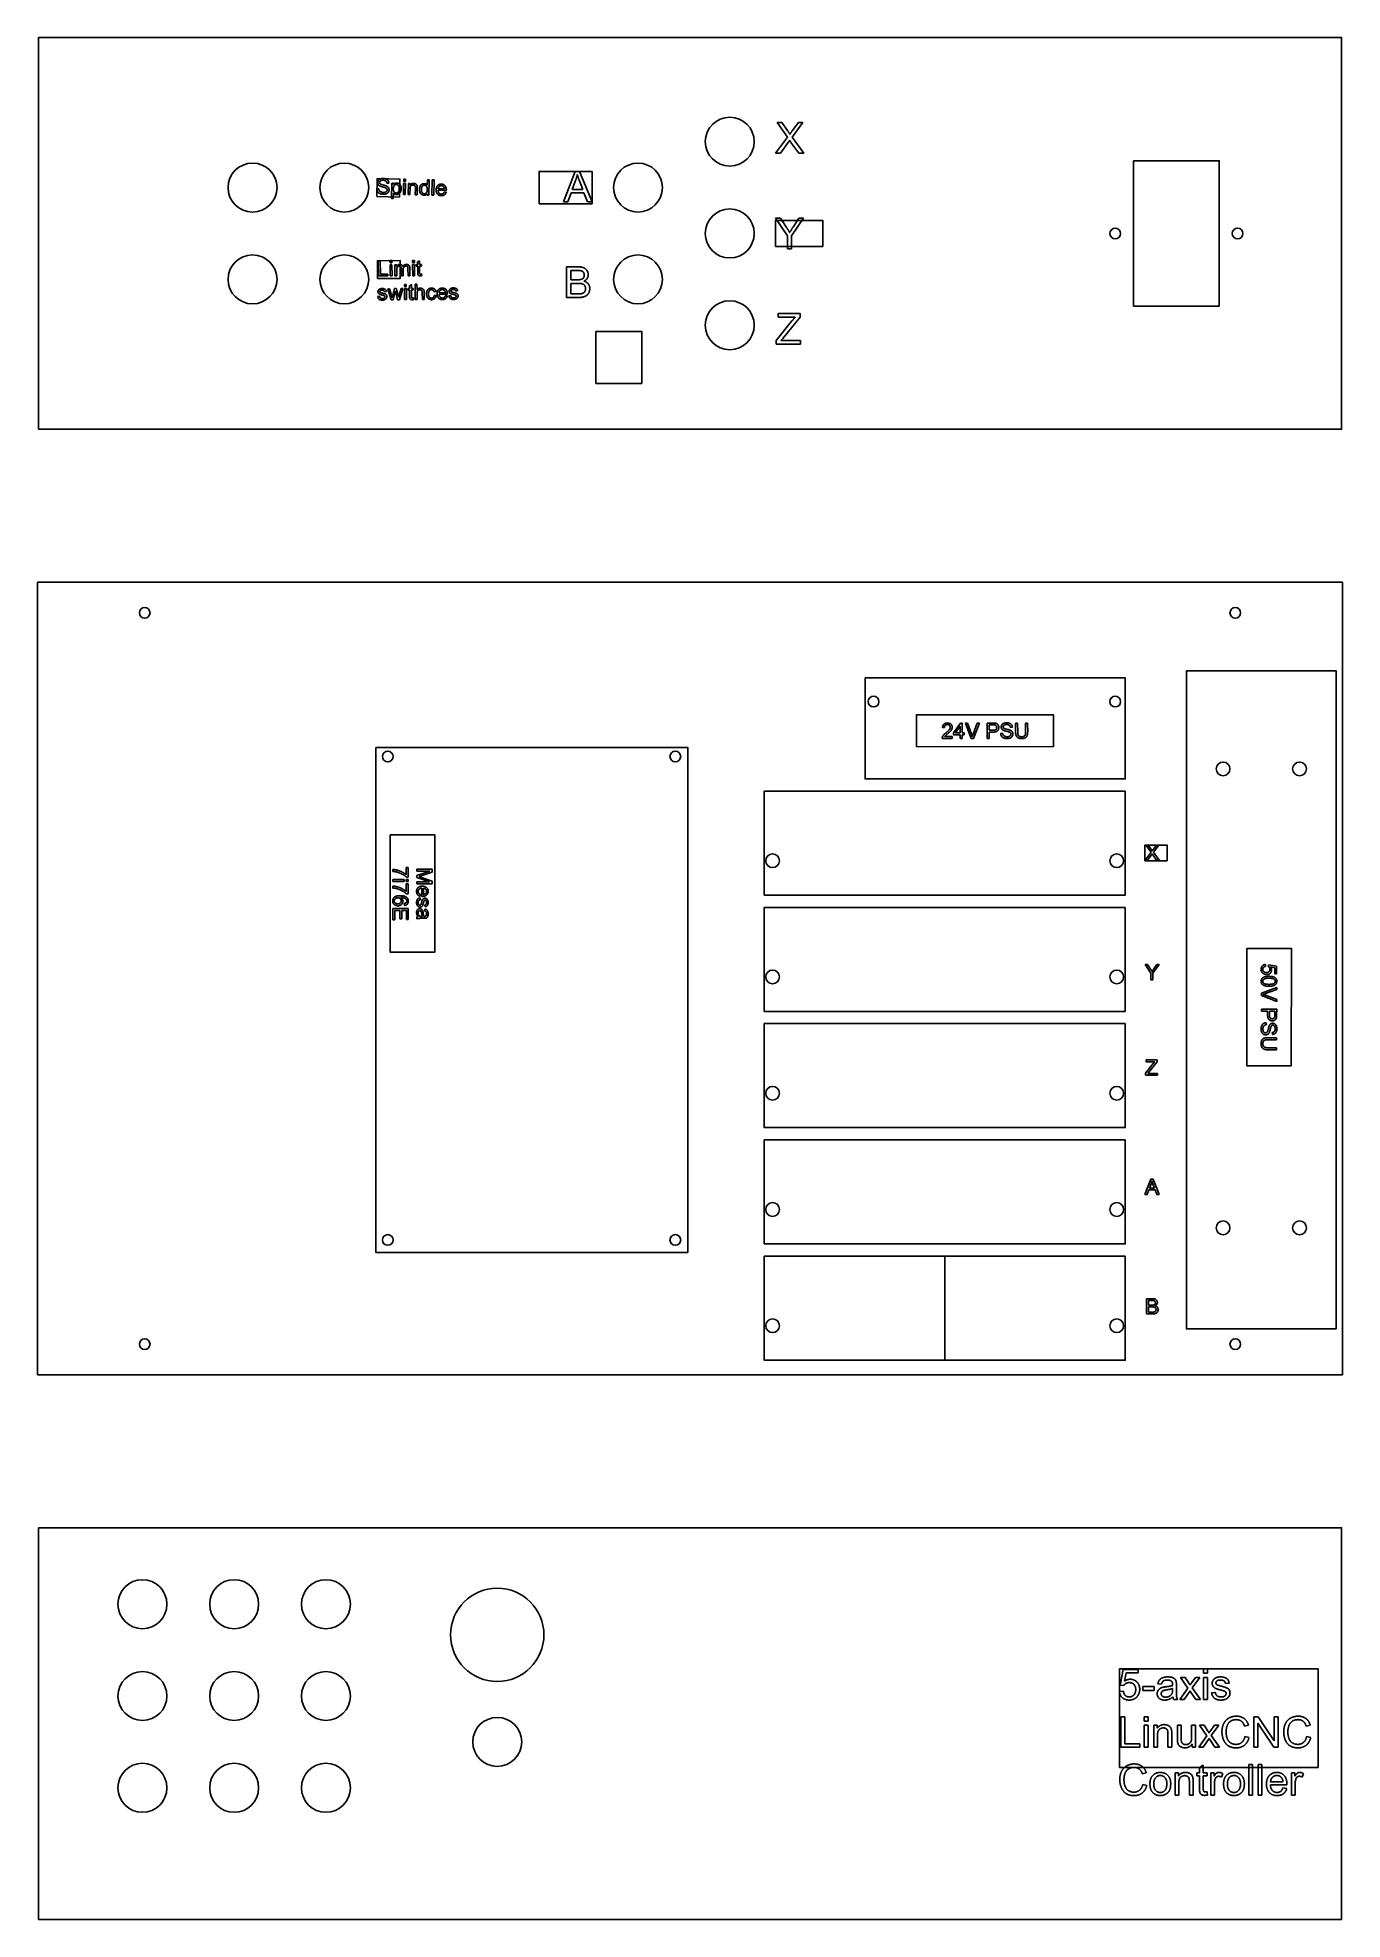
# Model space of a CAD drawing. Header units: millimetres. Extents: x 0 to 426, y -178 to 437.
import ezdxf

# ---------------------------------------------------------------- set-up
doc = ezdxf.new("R2010")
doc.units = ezdxf.units.MM
doc.layers.get('0').update_dxf_attribs({"linetype": 'CONTINUOUS'})

msp = doc.modelspace()

# ---------------------------------------------------------------- linework, layer by layer
for p, q in [((245.12, 404.43), (241.71, 409.21)), ((241.71, 409.21), (243.28, 409.21)), ((243.28, 409.21), (245.1, 406.65)), ((250.14, 409.21), (246.63, 404.5)), ((246.69, 406.56), (248.71, 409.21)), ((248.71, 409.21), (250.14, 409.21)), ((241.25, 399.21), (245.12, 404.43)), ((245.35, 402.7), (242.84, 399.21)), ((248.78, 399.21), (246.26, 402.78)), ((246.63, 404.5), (250.42, 399.21)), ((242.84, 399.21), (241.25, 399.21)), ((250.42, 399.21), (248.78, 399.21)), ((110.9, 387.55), (111.53, 387.59)), ((114.78, 389.44), (114.14, 389.41)), ((115.63, 384.44), (115.75, 389.45)), ((115.75, 389.45), (116.31, 389.44)), ((116.31, 389.44), (116.3, 388.96)), ((119.55, 385.73), (119.64, 389.35)), ((119.64, 389.35), (120.25, 389.34)), ((119.66, 390.03), (119.67, 390.73)), ((120.27, 390.01), (119.66, 390.03)), ((119.67, 390.73), (120.29, 390.72)), ((120.25, 389.34), (120.17, 385.72)), ((120.29, 390.72), (120.27, 390.01)), ((121.1, 385.7), (121.19, 389.32)), ((121.19, 389.32), (121.74, 389.3)), ((121.76, 387.66), (121.71, 385.68)), ((121.74, 389.3), (121.73, 388.79)), ((123.43, 385.64), (123.48, 387.84)), ((124.1, 387.85), (124.04, 385.63)), ((127.37, 388.75), (127.41, 390.55)), ((127.41, 390.55), (128.02, 390.53)), ((128.02, 390.53), (127.9, 385.53)), ((128.85, 385.51), (128.98, 390.51)), ((128.98, 390.51), (129.59, 390.49)), ((129.59, 390.49), (129.47, 385.49)), ((130.94, 387.62), (132.96, 387.57)), ((171.89, 383.29), (175.73, 393.29)), ((175.87, 390.33), (174.78, 387.4)), ((175.73, 393.29), (177.16, 393.29)), ((178.17, 387.4), (177.12, 390.17)), ((177.16, 393.29), (181.25, 383.29)), ((116.25, 384.43), (115.63, 384.44)), ((116.29, 386.19), (116.25, 384.43)), ((120.17, 385.72), (119.55, 385.73)), ((121.71, 385.68), (121.1, 385.7)), ((124.04, 385.63), (123.43, 385.64)), ((127.33, 385.55), (127.35, 386)), ((127.9, 385.53), (127.33, 385.55)), ((129.47, 385.49), (128.85, 385.51)), ((133.59, 387.05), (130.89, 387.11)), ((132.93, 386.58), (133.56, 386.48)), ((173.3, 383.29), (171.89, 383.29)), ((174.39, 386.32), (173.3, 383.29)), ((178.58, 386.32), (174.39, 386.32)), ((174.78, 387.4), (178.17, 387.4)), ((179.74, 383.29), (178.58, 386.32)), ((181.25, 383.29), (179.74, 383.29)), ((245.08, 372.24), (241.23, 378)), ((241.23, 378), (242.84, 378)), ((242.84, 378), (244.81, 374.98)), ((250.4, 378), (246.41, 372.24)), ((246.92, 375.06), (248.86, 378)), ((248.86, 378), (250.4, 378)), ((245.08, 368), (245.08, 372.24)), ((246.41, 372.24), (246.41, 368)), ((111.39, 359.1), (111.35, 364.1)), ((111.35, 364.1), (112.01, 364.1)), ((112.01, 364.1), (112.05, 359.69)), ((115.19, 363.42), (115.18, 364.13)), ((115.18, 364.13), (115.8, 364.13)), ((115.8, 363.43), (115.19, 363.42)), ((115.8, 364.13), (115.8, 363.43)), ((122.55, 364.19), (123.17, 364.2)), ((122.56, 363.49), (122.55, 364.19)), ((123.17, 363.49), (122.56, 363.49)), ((123.17, 364.2), (123.17, 363.49)), ((124.22, 363.72), (124.83, 364.1)), ((124.23, 362.83), (124.22, 363.72)), ((124.83, 364.1), (124.84, 362.83)), ((246.41, 368), (245.08, 368)), ((114.51, 359.12), (111.39, 359.1)), ((112.05, 359.69), (114.51, 359.71)), ((114.51, 359.71), (114.51, 359.12)), ((115.2, 362.75), (115.81, 362.76)), ((115.23, 359.13), (115.2, 362.75)), ((115.84, 359.13), (115.23, 359.13)), ((115.81, 362.76), (115.84, 359.13)), ((116.74, 362.76), (117.29, 362.77)), ((116.77, 359.14), (116.74, 362.76)), ((117.39, 359.15), (116.77, 359.14)), ((117.29, 362.77), (117.3, 362.26)), ((117.37, 361.03), (117.39, 359.15)), ((118.93, 359.16), (118.91, 361.51)), ((119.54, 359.17), (118.93, 359.16)), ((119.52, 361.27), (119.54, 359.17)), ((121.07, 359.18), (121.05, 361.46)), ((121.68, 359.18), (121.07, 359.18)), ((121.66, 361.67), (121.68, 359.18)), ((122.57, 362.81), (123.18, 362.82)), ((122.6, 359.19), (122.57, 362.81)), ((123.21, 359.2), (122.6, 359.19)), ((123.18, 362.82), (123.21, 359.2)), ((123.78, 362.82), (124.23, 362.83)), ((123.78, 362.35), (123.78, 362.82)), ((124.23, 362.35), (123.78, 362.35)), ((124.25, 360.27), (124.23, 362.35)), ((124.84, 362.83), (125.45, 362.84)), ((125.46, 362.36), (124.84, 362.36)), ((124.84, 362.36), (124.86, 360.24)), ((125.45, 362.84), (125.46, 362.36)), ((125.48, 359.77), (125.57, 359.22)), ((172.93, 352.08), (172.93, 362.08)), ((172.93, 362.08), (176.69, 362.08)), ((176.26, 360.9), (174.26, 360.9)), ((174.26, 360.9), (174.26, 357.87)), ((174.26, 357.87), (176.42, 357.87)), ((111.15, 352.37), (111.76, 352.47)), ((114.01, 354), (113.41, 353.92)), ((114.43, 354.94), (115.06, 354.95)), ((115.57, 351.33), (114.43, 354.94)), ((115.06, 354.95), (115.65, 352.86)), ((116.21, 351.33), (115.57, 351.33)), ((115.65, 352.86), (115.88, 352.08)), ((116.06, 352.83), (116.62, 354.96)), ((116.92, 354.13), (116.21, 351.33)), ((116.62, 354.96), (117.25, 354.96)), ((117.06, 353.51), (116.92, 354.13)), ((117.66, 351.35), (117.06, 353.51)), ((117.25, 354.96), (117.81, 352.87)), ((118.29, 351.35), (117.66, 351.35)), ((117.81, 352.87), (117.99, 352.18)), ((117.99, 352.18), (118.2, 352.88)), ((118.2, 352.88), (118.8, 354.98)), ((119.4, 354.98), (118.29, 351.35)), ((118.8, 354.98), (119.4, 354.98)), ((119.9, 356.36), (120.52, 356.37)), ((119.91, 355.66), (119.9, 356.36)), ((120.52, 355.66), (119.91, 355.66)), ((119.94, 351.37), (119.91, 354.99)), ((119.91, 354.99), (120.53, 354.99)), ((120.56, 351.37), (119.94, 351.37)), ((120.52, 356.37), (120.52, 355.66)), ((120.53, 354.99), (120.56, 351.37)), ((121.13, 354.52), (121.12, 355)), ((121.12, 355), (121.57, 355)), ((121.58, 354.52), (121.13, 354.52)), ((121.57, 355.9), (122.17, 356.27)), ((121.57, 355), (121.57, 355.9)), ((121.6, 352.44), (121.58, 354.52)), ((122.17, 356.27), (122.19, 355.01)), ((122.19, 355.01), (122.8, 355.01)), ((122.81, 354.53), (122.19, 354.53)), ((122.19, 354.53), (122.21, 352.41)), ((122.8, 355.01), (122.81, 354.53)), ((122.83, 351.94), (122.92, 351.4)), ((123.39, 356.39), (124, 356.4)), ((123.43, 351.39), (123.39, 356.39)), ((124.05, 351.4), (123.43, 351.39)), ((124, 356.4), (124.02, 354.61)), ((124.03, 353.38), (124.05, 351.4)), ((125.77, 351.41), (125.75, 353.71)), ((126.38, 351.42), (125.77, 351.41)), ((126.36, 353.72), (126.38, 351.42)), ((130.21, 354.01), (129.61, 353.91)), ((129.67, 352.77), (130.27, 352.7)), ((133.93, 353.14), (131.23, 353.12)), ((131.26, 353.62), (133.28, 353.64)), ((133.28, 352.65), (133.92, 352.57)), ((134.44, 352.57), (135.05, 352.67)), ((137.3, 354.2), (136.7, 354.11)), ((176.75, 352.08), (172.93, 352.08)), ((176.57, 356.69), (174.26, 356.69)), ((174.26, 356.69), (174.26, 353.26)), ((174.26, 353.26), (176.75, 353.26)), ((241.47, 338.01), (246.59, 344.42)), ((242.05, 345.61), (242.05, 346.79)), ((242.05, 346.79), (249.21, 346.79)), ((247.63, 345.61), (242.05, 345.61)), ((249.21, 345.61), (243.6, 338.67)), ((249.21, 346.79), (249.21, 345.61)), ((243.6, 338.67), (242.99, 337.97)), ((241.47, 336.79), (241.47, 338.01)), ((249.37, 336.79), (241.47, 336.79)), ((242.99, 337.97), (249.37, 337.97)), ((249.37, 337.97), (249.37, 336.79)), ((296.41, 211.49), (295.78, 211.56)), ((299.43, 209.74), (301.71, 212.99)), ((299.43, 209.18), (299.43, 209.74)), ((301.6, 209.18), (299.43, 209.18)), ((301.6, 212), (300.03, 209.74)), ((300.03, 209.74), (301.6, 209.75)), ((301.6, 209.75), (301.6, 212)), ((301.6, 207.99), (301.6, 209.18)), ((301.71, 212.99), (302.21, 212.99)), ((302.21, 212.99), (302.21, 209.75)), ((302.21, 209.75), (302.89, 209.75)), ((302.89, 209.18), (302.21, 209.18)), ((302.21, 209.18), (302.22, 207.99)), ((302.89, 209.75), (302.89, 209.18)), ((305.2, 207.99), (303.26, 212.99)), ((303.26, 212.99), (303.97, 212.99)), ((303.97, 212.99), (305.27, 209.36)), ((305.81, 209.36), (307.15, 212.99)), ((307.83, 212.99), (305.87, 207.99)), ((307.15, 212.99), (307.83, 212.99)), ((310.37, 207.99), (310.36, 212.99)), ((310.36, 212.99), (312.25, 212.99)), ((312.3, 212.4), (311.03, 212.4)), ((311.03, 212.4), (311.03, 210.61)), ((311.03, 210.61), (312.32, 210.62)), ((312.31, 210.03), (311.03, 210.02)), ((311.03, 210.02), (311.03, 207.99)), ((314.8, 209.6), (315.42, 209.66)), ((318.63, 211.59), (317.99, 211.54)), ((319.69, 210.11), (319.69, 213)), ((319.69, 213), (320.35, 213)), ((320.35, 213), (320.36, 210.11)), ((322.96, 213), (323.62, 213)), ((322.96, 210.11), (322.96, 213)), ((323.62, 213), (323.63, 210.11)), ((298.98, 207.98), (295.67, 207.98)), ((296.52, 208.57), (298.97, 208.57)), ((298.97, 208.57), (298.98, 207.98)), ((302.22, 207.99), (301.6, 207.99)), ((305.87, 207.99), (305.2, 207.99)), ((311.03, 207.99), (310.37, 207.99)), ((363.95, 170.74), (362.24, 173.13)), ((362.24, 173.13), (363.03, 173.13)), ((363.03, 173.13), (363.94, 171.85)), ((366.46, 173.13), (364.71, 170.77)), ((364.74, 171.8), (365.74, 173.13)), ((365.74, 173.13), (366.46, 173.13)), ((362.02, 168.13), (363.95, 170.74)), ((362.81, 168.13), (362.02, 168.13)), ((364.07, 169.87), (362.81, 168.13)), ((365.78, 168.13), (364.52, 169.91)), ((364.71, 170.77), (366.6, 168.13)), ((366.6, 168.13), (365.78, 168.13)), ((116.15, 161.2), (116.16, 161.81)), ((119.78, 161.19), (116.15, 161.2)), ((116.16, 164.5), (116.16, 165.13)), ((116.16, 161.81), (119.78, 161.81)), ((119.78, 161.81), (119.78, 161.19)), ((120.45, 161.81), (121.16, 161.81)), ((120.45, 161.19), (120.45, 161.81)), ((121.15, 161.19), (120.45, 161.19)), ((120.5, 163.38), (120.51, 165.83)), ((120.5, 160.39), (121.09, 160.39)), ((120.5, 157.94), (120.5, 160.39)), ((120.51, 165.83), (121.1, 165.83)), ((121.09, 162.59), (120.61, 162.59)), ((121.1, 165.83), (121.09, 162.59)), ((121.09, 160.39), (121.09, 157.15)), ((121.16, 161.81), (121.15, 161.19)), ((123.96, 165.24), (128.96, 165.24)), ((123.96, 164.6), (123.96, 165.24)), ((123.96, 163.16), (128.22, 164.6)), ((128.22, 164.6), (123.96, 164.6)), ((123.96, 162.56), (123.96, 163.16)), ((128.14, 161.1), (123.96, 162.56)), ((123.96, 160.47), (123.96, 161.11)), ((123.96, 161.11), (128.14, 161.1)), ((128.96, 160.47), (123.96, 160.47)), ((128.96, 164.24), (125.42, 163.06)), ((125.48, 162.56), (128.96, 161.36)), ((128.96, 165.24), (128.96, 164.24)), ((128.96, 161.36), (128.96, 160.47)), ((116.15, 159.06), (116.15, 159.69)), ((119.92, 153.36), (119.87, 153.97)), ((121.09, 157.15), (120.61, 157.15)), ((125.03, 155.84), (125.13, 155.23)), ((125.12, 157), (125.04, 156.37)), ((125.61, 156.35), (125.61, 159.05)), ((126.12, 159.02), (126.11, 156.99)), ((116.14, 148.67), (116.15, 152.4)), ((116.73, 148.67), (116.14, 148.67)), ((116.15, 152.4), (121.15, 152.4)), ((118.44, 151.74), (116.73, 151.74)), ((116.73, 151.74), (116.73, 148.67)), ((118.43, 148.97), (118.44, 151.74)), ((119.02, 148.97), (118.43, 148.97)), ((120.55, 151.74), (119.02, 151.74)), ((119.02, 151.74), (119.02, 148.97)), ((120.55, 148.78), (120.55, 151.74)), ((121.14, 148.78), (120.55, 148.78)), ((121.15, 152.4), (121.14, 148.78)), ((123.95, 148.98), (123.95, 149.62)), ((126.28, 149.17), (125.46, 149.17)), ((125.54, 149.79), (125.76, 149.79)), ((126.45, 151.6), (126.54, 152.2)), ((126.64, 152.97), (126.56, 153.57)), ((363.93, 131.23), (362, 134.11)), ((362, 134.11), (362.81, 134.11)), ((362.81, 134.11), (363.8, 132.6)), ((363.93, 129.11), (363.93, 131.23)), ((366.59, 134.11), (364.59, 131.23)), ((364.59, 131.23), (364.59, 129.11)), ((364.85, 132.64), (365.82, 134.11)), ((365.82, 134.11), (366.59, 134.11)), ((401.35, 134.1), (401.4, 133.46)), ((402.33, 133.41), (402.4, 133.99)), ((402.4, 133.99), (404.97, 133.5)), ((404.38, 133.01), (403.04, 133.28)), ((404.38, 131.02), (404.38, 133.01)), ((404.97, 131.02), (404.38, 131.02)), ((404.97, 133.5), (404.97, 131.02)), ((364.59, 129.11), (363.93, 129.11)), ((400.03, 124.66), (405.03, 126.59)), ((400.03, 123.98), (400.03, 124.66)), ((405.03, 122.01), (400.03, 123.98)), ((405.03, 125.87), (401.4, 124.58)), ((401.4, 124.04), (405.03, 122.69)), ((405.03, 126.59), (405.03, 125.87)), ((400.02, 118.82), (400.03, 119.48)), ((402.06, 118.82), (400.02, 118.82)), ((400.03, 119.48), (405.03, 119.48)), ((402.06, 117.54), (402.06, 118.82)), ((402.65, 118.82), (402.65, 117.53)), ((404.43, 118.82), (402.65, 118.82)), ((404.43, 117.54), (404.43, 118.82)), ((405.03, 119.48), (405.02, 117.59)), ((405.03, 122.69), (405.03, 122.01)), ((401.63, 115.05), (401.68, 114.42)), ((403.61, 111.22), (403.56, 111.85)), ((405.01, 106.22), (402.12, 106.22)), ((402.13, 110.15), (405.02, 110.15)), ((405.01, 109.49), (402.13, 109.49)), ((402.13, 106.88), (405.01, 106.88)), ((405.02, 110.15), (405.01, 109.49)), ((405.01, 106.88), (405.01, 106.22)), ((362.12, 98.51), (364.69, 101.71)), ((362.12, 97.9), (362.12, 98.51)), ((362.41, 102.31), (362.41, 102.9)), ((362.41, 102.9), (366, 102.9)), ((365.2, 102.31), (362.41, 102.31)), ((363.19, 98.84), (362.88, 98.49)), ((362.88, 98.49), (366.08, 98.49)), ((366, 102.31), (363.19, 98.84)), ((366, 102.9), (366, 102.31)), ((366.08, 98.49), (366.08, 97.9)), ((366.08, 97.9), (362.12, 97.9)), ((361.97, 58.88), (363.89, 63.88)), ((363.97, 62.4), (363.42, 60.93)), ((363.89, 63.88), (364.61, 63.88)), ((365.11, 60.93), (364.59, 62.32)), ((364.61, 63.88), (366.65, 58.88)), ((362.68, 58.88), (361.97, 58.88)), ((363.23, 60.39), (362.68, 58.88)), ((365.32, 60.39), (363.23, 60.39)), ((363.42, 60.93), (365.11, 60.93)), ((365.9, 58.88), (365.32, 60.39)), ((366.65, 58.88), (365.9, 58.88)), ((296.5, 38.75), (296.5, 4.75)), ((362.5, 19.86), (362.5, 24.86)), ((362.5, 24.86), (364.37, 24.86)), ((364.4, 19.86), (362.5, 19.86)), ((364.16, 24.27), (363.16, 24.27)), ((363.16, 24.27), (363.16, 22.76)), ((363.16, 22.76), (364.24, 22.76)), ((364.31, 22.17), (363.16, 22.17)), ((363.16, 22.17), (363.16, 20.45)), ((363.16, 20.45), (364.4, 20.45)), ((353.84, -101.44), (354.81, -96.3)), ((354.81, -96.3), (359.78, -96.3)), ((355.79, -97.47), (355.26, -100.16)), ((359.78, -97.47), (355.79, -97.47)), ((359.78, -96.3), (359.78, -97.47)), ((381.15, -97.58), (381.15, -96.16)), ((381.15, -96.16), (382.38, -96.16)), ((382.38, -97.58), (381.15, -97.58)), ((382.38, -96.16), (382.38, -97.58)), ((353.62, -103.54), (354.91, -103.43)), ((355, -101.59), (353.84, -101.44)), ((361.26, -103.16), (361.26, -101.93)), ((361.26, -101.93), (365.03, -101.93)), ((365.03, -103.16), (361.26, -103.16)), ((365.03, -101.93), (365.03, -103.16)), ((367.38, -101.15), (366.18, -100.99)), ((371.01, -102.98), (371.01, -102.53)), ((372.25, -101.49), (372.25, -103.13)), ((373.34, -106.16), (375.99, -102.4)), ((375.99, -102.4), (373.54, -98.92)), ((373.54, -98.92), (375.07, -98.92)), ((376.73, -103.31), (374.83, -106.16)), ((375.07, -98.92), (376.18, -100.62)), ((377.12, -103.91), (376.73, -103.31)), ((378.61, -106.16), (377.12, -103.91)), ((377.24, -100.63), (378.46, -98.92)), ((379.93, -98.92), (377.42, -102.33)), ((377.42, -102.33), (380.12, -106.16)), ((378.46, -98.92), (379.93, -98.92)), ((381.15, -106.16), (381.15, -98.92)), ((381.15, -98.92), (382.38, -98.92)), ((382.38, -98.92), (382.38, -106.16)), ((383.75, -104), (384.97, -103.81)), ((389.5, -100.79), (388.3, -100.95)), ((372.64, -106.16), (371.36, -106.16)), ((374.83, -106.16), (373.34, -106.16)), ((380.12, -106.16), (378.61, -106.16)), ((382.38, -106.16), (381.15, -106.16)), ((354.07, -121.77), (354.07, -111.77)), ((354.07, -111.77), (355.39, -111.77)), ((355.39, -111.77), (355.39, -120.59)), ((361.74, -113.18), (361.74, -111.77)), ((361.74, -111.77), (362.97, -111.77)), ((362.97, -113.18), (361.74, -113.18)), ((361.74, -121.77), (361.74, -114.53)), ((361.74, -114.53), (362.97, -114.53)), ((362.97, -111.77), (362.97, -113.18)), ((362.97, -114.53), (362.97, -121.77)), ((364.84, -121.77), (364.84, -114.53)), ((364.84, -114.53), (365.94, -114.53)), ((365.94, -114.53), (365.94, -115.56)), ((372.58, -119.01), (372.58, -114.53)), ((372.58, -114.53), (373.81, -114.53)), ((373.81, -114.53), (373.81, -118.54)), ((377.23, -118.41), (377.23, -114.53)), ((377.23, -114.53), (378.45, -114.53)), ((378.45, -114.53), (378.45, -121.77)), ((382.21, -118.01), (379.76, -114.53)), ((379.76, -114.53), (381.29, -114.53)), ((381.29, -114.53), (382.4, -116.22)), ((383.46, -116.24), (384.68, -114.53)), ((386.15, -114.53), (383.65, -117.94)), ((384.68, -114.53), (386.15, -114.53)), ((395.81, -114.51), (394.5, -114.82)), ((397.59, -121.77), (397.59, -111.77)), ((397.59, -111.77), (398.95, -111.77)), ((404.12, -121.77), (398.86, -113.91)), ((398.86, -113.91), (398.86, -121.77)), ((398.95, -111.77), (404.2, -119.62)), ((404.2, -119.62), (404.2, -111.77)), ((404.2, -111.77), (405.47, -111.77)), ((405.47, -111.77), (405.47, -121.77)), ((415.99, -114.51), (414.68, -114.82)), ((360.32, -121.77), (354.07, -121.77)), ((355.39, -120.59), (360.32, -120.59)), ((360.32, -120.59), (360.32, -121.77)), ((362.97, -121.77), (361.74, -121.77)), ((366.07, -121.77), (364.84, -121.77)), ((366.07, -117.81), (366.07, -121.77)), ((369.5, -121.77), (369.5, -117.36)), ((370.73, -121.77), (369.5, -121.77)), ((370.73, -117.32), (370.73, -121.77)), ((377.36, -121.77), (377.36, -120.71)), ((378.45, -121.77), (377.36, -121.77)), ((379.56, -121.77), (382.21, -118.01)), ((381.05, -121.77), (379.56, -121.77)), ((382.95, -118.91), (381.05, -121.77)), ((383.35, -119.52), (382.95, -118.91)), ((384.83, -121.77), (383.35, -119.52)), ((383.65, -117.94), (386.34, -121.77)), ((386.34, -121.77), (384.83, -121.77)), ((394.65, -118.26), (395.98, -118.6)), ((398.86, -121.77), (397.59, -121.77)), ((405.47, -121.77), (404.12, -121.77)), ((414.83, -118.26), (416.16, -118.6)), ((379.82, -128.34), (381.04, -127.6)), ((379.82, -130.13), (379.82, -128.34)), ((381.04, -127.6), (381.04, -130.13)), ((395.87, -137.38), (395.87, -127.38)), ((395.87, -127.38), (397.1, -127.38)), ((397.1, -127.38), (397.1, -137.38)), ((398.97, -137.38), (398.97, -127.38)), ((398.97, -127.38), (400.2, -127.38)), ((400.2, -127.38), (400.2, -137.38)), ((362.41, -130.12), (361.11, -130.43)), ((361.26, -133.87), (362.58, -134.21)), ((371.82, -137.38), (371.82, -130.13)), ((371.82, -130.13), (372.93, -130.13)), ((372.93, -130.13), (372.93, -131.16)), ((373.05, -133.42), (373.05, -137.38)), ((376.48, -137.38), (376.48, -132.97)), ((377.71, -132.92), (377.71, -137.38)), ((378.92, -131.09), (378.92, -130.13)), ((378.92, -130.13), (379.82, -130.13)), ((379.82, -131.09), (378.92, -131.09)), ((379.82, -135.26), (379.82, -131.09)), ((381.04, -130.13), (382.27, -130.13)), ((382.27, -131.09), (381.04, -131.09)), ((381.04, -131.09), (381.04, -135.32)), ((382.27, -130.13), (382.27, -131.09)), ((383.46, -137.38), (383.46, -130.13)), ((383.46, -130.13), (384.57, -130.13)), ((384.57, -130.13), (384.57, -131.23)), ((384.69, -133.59), (384.69, -137.38)), ((387.4, -130.37), (386.97, -131.5)), ((408.37, -134.07), (402.96, -134.07)), ((403.03, -133.06), (407.08, -133.06)), ((407.06, -135.04), (408.33, -135.2)), ((409.86, -137.38), (409.86, -130.13)), ((409.86, -130.13), (410.96, -130.13)), ((410.96, -130.13), (410.96, -131.23)), ((411.09, -133.59), (411.09, -137.38)), ((413.8, -130.37), (413.37, -131.5)), ((373.05, -137.38), (371.82, -137.38)), ((377.71, -137.38), (376.48, -137.38)), ((382.27, -136.28), (382.45, -137.36)), ((384.69, -137.38), (383.46, -137.38)), ((397.1, -137.38), (395.87, -137.38)), ((400.2, -137.38), (398.97, -137.38)), ((411.09, -137.38), (409.86, -137.38))]:
    msp.add_line(p, q)
for points in [[(0.25, 309), (426.25, 309), (426.25, 437), (0.25, 437)], [(358.25, 396.75), (386.25, 396.75), (386.25, 349.25), (358.25, 349.25)], [(110.84, 385.06), (118.26, 384.88), (118.4, 390.76), (110.98, 390.94)], [(163.91, 382.71), (181.25, 382.71), (181.25, 393.29), (163.91, 393.29)], [(241.25, 368.76), (256.62, 368.76), (256.62, 377.24), (241.25, 377.24)], [(111.1, 358.25), (118.56, 358.32), (118.51, 364.16), (111.05, 364.09)], [(182.5, 341), (197.5, 341), (197.5, 324), (182.5, 324)], [(0, 0), (426.5, 0), (426.5, 259), (0, 259)], [(270.5, 227.75), (355.5, 227.75), (355.5, 194.75), (270.5, 194.75)], [(424.5, 15), (375.5, 15), (375.5, 230), (424.5, 230)], [(287.27, 205.26), (332.03, 205.29), (332.02, 215.72), (287.26, 215.69)], [(110.5, 205), (212.5, 205), (212.5, 40), (110.5, 40)], [(355.5, 190.75), (355.5, 156.75), (237.5, 156.75), (237.5, 190.75)], [(115.29, 176.43), (115.25, 138.07), (129.81, 138.06), (129.86, 176.41)], [(361.97, 168), (369.2, 168), (369.2, 173.13), (361.97, 173.13)], [(355.5, 152.75), (355.5, 118.75), (237.5, 118.75), (237.5, 152.75)], [(395.26, 139.35), (395.22, 100.99), (409.79, 100.98), (409.83, 139.33)], [(355.5, 114.75), (355.5, 80.75), (237.5, 80.75), (237.5, 114.75)], [(355.5, 76.75), (355.5, 42.75), (237.5, 42.75), (237.5, 76.75)], [(237.5, 38.75), (355.5, 38.75), (355.5, 4.75), (237.5, 4.75)], [(0.25, -50), (426.25, -50), (426.25, -178), (0.25, -178)], [(353.62, -128.35), (418.56, -128.35), (418.56, -96.16), (353.62, -96.16)]]:
    msp.add_lwpolyline(points, close=True)
for centre, radius in [((226.25, 403), 8), ((70.25, 388), 8), ((100.25, 388), 8), ((196.25, 388), 8), ((226.25, 373), 8), ((352.25, 373), 1.75), ((392.25, 373), 1.75), ((70.25, 358), 8), ((100.25, 358), 8), ((196.25, 358), 8), ((226.25, 343), 8), ((35, 249), 1.75), ((391.5, 249), 1.75), ((273.25, 220), 1.75), ((352.25, 220), 1.75), ((114.45, 202.05), 1.75), ((208.45, 202.05), 1.75), ((387.5, 198), 2.25), ((412.5, 198), 2.25), ((240.25, 168), 2.25), ((352.75, 168), 2.25), ((240.25, 130), 2.25), ((352.75, 130), 2.25), ((240.25, 92), 2.25), ((352.75, 92), 2.25), ((240.25, 54), 2.25), ((352.75, 54), 2.25), ((387.5, 48), 2.25), ((412.5, 48), 2.25), ((114.45, 44.05), 1.75), ((208.45, 44.05), 1.75), ((240.25, 16), 2.25), ((352.75, 16), 2.25), ((35, 10), 1.75), ((391.5, 10), 1.75), ((34.25, -75), 8), ((64.25, -75), 8), ((94.25, -75), 8), ((150.25, -85), 15.25), ((34.25, -105), 8), ((64.25, -105), 8), ((94.25, -105), 8), ((150.25, -120), 8), ((34.25, -135), 8), ((64.25, -135), 8), ((94.25, -135), 8)]:
    msp.add_circle(centre, radius)
for points in [[(245.1, 406.65), (245.66, 405.85), (245.9, 405.42)], [(245.9, 405.42), (246.24, 405.97), (246.69, 406.56)], [(245.83, 403.45), (245.49, 402.9), (245.35, 402.7)], [(246.26, 402.78), (246.05, 403.09), (245.83, 403.45)], [(111.15, 386.64), (110.9, 387.05), (110.9, 387.55)], [(111.14, 389.65), (111.15, 390.02), (111.37, 390.35)], [(111.3, 389.02), (111.13, 389.3), (111.14, 389.65)], [(111.83, 388.54), (111.47, 388.74), (111.3, 389.02)], [(111.37, 390.35), (111.6, 390.67), (112.01, 390.83)], [(111.53, 387.59), (111.56, 387.21), (111.72, 386.97)], [(112.07, 390.2), (111.79, 389.98), (111.78, 389.67)], [(111.78, 389.67), (111.77, 389.4), (111.96, 389.23)], [(112.78, 388.21), (112.1, 388.39), (111.83, 388.54)], [(111.96, 389.23), (112.15, 389.05), (112.95, 388.85)], [(112.01, 390.83), (112.43, 390.99), (112.94, 390.98)], [(112.95, 390.4), (112.35, 390.41), (112.07, 390.2)], [(113.67, 387.94), (113.47, 388.02), (112.78, 388.21)], [(112.94, 390.98), (113.49, 390.97), (113.91, 390.78)], [(113.81, 390.13), (113.52, 390.38), (112.95, 390.4)], [(112.95, 388.85), (113.76, 388.64), (114.05, 388.5)], [(114.11, 387.63), (113.98, 387.81), (113.67, 387.94)], [(114.14, 389.41), (114.1, 389.88), (113.81, 390.13)], [(113.91, 390.78), (114.33, 390.59), (114.55, 390.24)], [(114.05, 388.5), (114.48, 388.29), (114.68, 387.98)], [(114.24, 387.22), (114.24, 387.46), (114.11, 387.63)], [(114.55, 390.24), (114.77, 389.88), (114.78, 389.44)], [(114.68, 387.98), (114.89, 387.66), (114.88, 387.26)], [(116.27, 387.6), (116.25, 386.91), (116.52, 386.56)], [(116.59, 388.66), (116.28, 388.3), (116.27, 387.6)], [(116.3, 388.96), (116.51, 389.24), (116.76, 389.37)], [(117.3, 389.01), (116.9, 389.02), (116.59, 388.66)], [(116.76, 389.37), (117.01, 389.5), (117.37, 389.49)], [(117.97, 388.65), (117.69, 389), (117.3, 389.01)], [(117.37, 389.49), (117.83, 389.48), (118.18, 389.23)], [(117.91, 386.54), (118.21, 386.88), (118.23, 387.61)], [(118.23, 387.61), (118.24, 388.3), (117.97, 388.65)], [(118.18, 389.23), (118.53, 388.99), (118.7, 388.55)], [(118.85, 387.59), (118.84, 387.03), (118.63, 386.59)], [(118.7, 388.55), (118.87, 388.11), (118.85, 387.59)], [(121.73, 388.79), (122.14, 389.38), (122.9, 389.36)], [(122.07, 388.6), (121.78, 388.35), (121.76, 387.66)], [(122.75, 388.83), (122.36, 388.84), (122.07, 388.6)], [(123.18, 388.71), (123, 388.82), (122.75, 388.83)], [(122.9, 389.36), (123.22, 389.35), (123.49, 389.23)], [(123.43, 388.41), (123.36, 388.59), (123.18, 388.71)], [(123.48, 387.84), (123.49, 388.22), (123.43, 388.41)], [(123.49, 389.23), (123.77, 389.1), (123.9, 388.91)], [(123.9, 388.91), (124.03, 388.71), (124.08, 388.45)], [(124.08, 388.45), (124.11, 388.28), (124.1, 387.85)], [(124.81, 387.41), (124.82, 387.96), (125.01, 388.39)], [(125.01, 388.39), (125.2, 388.83), (125.57, 389.06)], [(125.74, 388.45), (125.46, 388.12), (125.44, 387.4)], [(125.57, 389.06), (125.94, 389.28), (126.38, 389.27)], [(126.43, 388.76), (126.02, 388.77), (125.74, 388.45)], [(126.38, 389.27), (126.71, 389.27), (126.96, 389.12)], [(127.13, 388.4), (126.85, 388.75), (126.43, 388.76)], [(126.96, 389.12), (127.22, 388.98), (127.37, 388.75)], [(127.39, 387.3), (127.4, 388.04), (127.13, 388.4)], [(130.26, 387.26), (130.28, 388.17), (130.76, 388.66)], [(130.76, 388.66), (131.25, 389.16), (132, 389.14)], [(131.27, 388.37), (130.98, 388.09), (130.94, 387.62)], [(131.99, 388.63), (131.57, 388.64), (131.27, 388.37)], [(132.74, 388.26), (132.46, 388.62), (131.99, 388.63)], [(132, 389.14), (132.72, 389.12), (133.17, 388.61)], [(132.96, 387.57), (132.93, 388.03), (132.74, 388.26)], [(133.17, 388.61), (133.62, 388.11), (133.6, 387.21)], [(176.41, 392.24), (176.22, 391.28), (175.87, 390.33)], [(177.12, 390.17), (176.65, 391.43), (176.41, 392.24)], [(111.86, 386.03), (111.4, 386.24), (111.15, 386.64)], [(111.72, 386.97), (111.87, 386.72), (112.21, 386.57)], [(112.99, 385.81), (112.31, 385.82), (111.86, 386.03)], [(112.21, 386.57), (112.55, 386.41), (112.97, 386.4)], [(112.97, 386.4), (113.35, 386.39), (113.65, 386.5)], [(113.96, 385.98), (113.53, 385.79), (112.99, 385.81)], [(113.65, 386.5), (113.94, 386.6), (114.08, 386.8)], [(114.63, 386.51), (114.39, 386.17), (113.96, 385.98)], [(114.08, 386.8), (114.23, 386.99), (114.24, 387.22)], [(114.88, 387.26), (114.87, 386.86), (114.63, 386.51)], [(116.68, 385.85), (116.44, 385.99), (116.29, 386.19)], [(116.52, 386.56), (116.8, 386.22), (117.2, 386.21)], [(117.23, 385.71), (116.92, 385.72), (116.68, 385.85)], [(117.2, 386.21), (117.61, 386.2), (117.91, 386.54)], [(118.03, 385.93), (117.65, 385.7), (117.23, 385.71)], [(118.63, 386.59), (118.42, 386.15), (118.03, 385.93)], [(124.98, 386.43), (124.79, 386.86), (124.81, 387.41)], [(125.53, 385.75), (125.17, 385.99), (124.98, 386.43)], [(125.44, 387.4), (125.42, 386.7), (125.71, 386.35)], [(126.32, 385.49), (125.89, 385.5), (125.53, 385.75)], [(125.71, 386.35), (125.99, 386), (126.39, 385.99)], [(127.35, 386), (126.99, 385.47), (126.32, 385.49)], [(126.39, 385.99), (126.79, 385.98), (127.08, 386.3)], [(127.08, 386.3), (127.37, 386.63), (127.39, 387.3)], [(130.69, 385.87), (130.24, 386.37), (130.26, 387.26)], [(131.94, 385.35), (131.14, 385.37), (130.69, 385.87)], [(130.89, 387.11), (130.91, 386.52), (131.2, 386.19)], [(131.2, 386.19), (131.5, 385.87), (131.95, 385.86)], [(132.98, 385.63), (132.57, 385.34), (131.94, 385.35)], [(131.95, 385.86), (132.29, 385.85), (132.53, 386.02)], [(132.53, 386.02), (132.78, 386.19), (132.93, 386.58)], [(133.56, 386.48), (133.4, 385.93), (132.98, 385.63)], [(133.6, 387.21), (133.6, 387.16), (133.59, 387.05)], [(244.81, 374.98), (245.36, 374.14), (245.83, 373.29)], [(245.83, 373.29), (246.28, 374.08), (246.92, 375.06)], [(117.75, 362.69), (118.03, 362.86), (118.39, 362.86)], [(118.39, 362.86), (118.79, 362.86), (119.05, 362.7)], [(119.42, 362.23), (119.84, 362.87), (120.53, 362.88)], [(120.53, 362.88), (121.07, 362.88), (121.36, 362.59)], [(117.3, 362.26), (117.47, 362.53), (117.75, 362.69)], [(117.46, 361.78), (117.37, 361.52), (117.37, 361.03)], [(117.78, 362.19), (117.56, 362.05), (117.46, 361.78)], [(118.26, 362.33), (118, 362.32), (117.78, 362.19)], [(118.75, 362.13), (118.6, 362.33), (118.26, 362.33)], [(118.91, 361.51), (118.9, 361.92), (118.75, 362.13)], [(119.05, 362.7), (119.31, 362.53), (119.42, 362.23)], [(119.77, 362.09), (119.52, 361.83), (119.52, 361.27)], [(120.4, 362.34), (120.02, 362.34), (119.77, 362.09)], [(120.77, 362.25), (120.61, 362.35), (120.4, 362.34)], [(120.99, 361.99), (120.93, 362.15), (120.77, 362.25)], [(121.05, 361.46), (121.05, 361.83), (120.99, 361.99)], [(121.36, 362.59), (121.66, 362.29), (121.66, 361.67)], [(124.33, 359.54), (124.25, 359.71), (124.25, 360.27)], [(124.59, 359.27), (124.41, 359.37), (124.33, 359.54)], [(125.11, 359.17), (124.78, 359.16), (124.59, 359.27)], [(124.86, 360.24), (124.86, 359.97), (124.89, 359.9)], [(124.89, 359.9), (124.93, 359.83), (125, 359.78)], [(125, 359.78), (125.07, 359.74), (125.21, 359.74)], [(125.57, 359.22), (125.31, 359.17), (125.11, 359.17)], [(125.21, 359.74), (125.31, 359.74), (125.48, 359.77)], [(177.78, 360.76), (177.33, 360.9), (176.26, 360.9)], [(176.42, 357.87), (177.3, 357.87), (177.68, 357.99)], [(176.69, 362.08), (177.83, 362.08), (178.52, 361.77)], [(177.68, 357.99), (178.19, 358.14), (178.44, 358.49)], [(178.46, 360.24), (178.22, 360.62), (177.78, 360.76)], [(178.44, 358.49), (178.7, 358.84), (178.7, 359.36)], [(178.7, 359.36), (178.7, 359.86), (178.46, 360.24)], [(178.52, 361.77), (179.22, 361.47), (179.61, 360.84)], [(179.65, 358.31), (179.31, 357.74), (178.6, 357.4)], [(178.6, 357.4), (179.51, 357.13), (180, 356.49)], [(179.61, 360.84), (180, 360.21), (180, 359.52)], [(180, 359.52), (180, 358.88), (179.65, 358.31)], [(111.63, 351.51), (111.26, 351.8), (111.15, 352.37)], [(111.24, 353.95), (111.24, 354.19), (111.35, 354.4)], [(111.38, 353.47), (111.24, 353.69), (111.24, 353.95)], [(111.35, 354.4), (111.45, 354.61), (111.64, 354.75)], [(111.78, 353.13), (111.51, 353.25), (111.38, 353.47)], [(112.71, 351.22), (112, 351.22), (111.63, 351.51)], [(111.64, 354.75), (111.79, 354.85), (112.03, 354.93)], [(111.76, 352.47), (111.81, 352.11), (112.05, 351.92)], [(112.71, 352.84), (112.04, 353), (111.78, 353.13)], [(112.01, 354.36), (111.83, 354.22), (111.83, 354.03)], [(111.83, 354.03), (111.83, 353.91), (111.91, 353.81)], [(111.91, 353.81), (111.98, 353.72), (112.15, 353.65)], [(112.61, 354.5), (112.19, 354.5), (112.01, 354.36)], [(112.03, 354.93), (112.28, 355), (112.56, 355.01)], [(112.05, 351.92), (112.28, 351.72), (112.7, 351.73)], [(112.15, 353.65), (112.24, 353.62), (112.69, 353.5)], [(112.56, 355.01), (112.99, 355.01), (113.31, 354.89)], [(113.17, 354.35), (112.97, 354.5), (112.61, 354.5)], [(112.69, 353.5), (113.34, 353.33), (113.6, 353.22)], [(112.7, 351.73), (113.12, 351.73), (113.33, 351.9)], [(113.34, 352.64), (113.22, 352.72), (112.71, 352.84)], [(113.47, 351.38), (113.13, 351.23), (112.71, 351.22)], [(113.41, 353.92), (113.37, 354.19), (113.17, 354.35)], [(113.31, 354.89), (113.64, 354.77), (113.79, 354.56)], [(113.33, 351.9), (113.53, 352.08), (113.53, 352.31)], [(113.53, 352.31), (113.53, 352.52), (113.34, 352.64)], [(113.98, 351.8), (113.81, 351.53), (113.47, 351.38)], [(113.6, 353.22), (113.86, 353.11), (114.01, 352.9)], [(113.79, 354.56), (113.95, 354.35), (114.01, 354)], [(114.16, 352.38), (114.16, 352.07), (113.98, 351.8)], [(114.01, 352.9), (114.16, 352.69), (114.16, 352.38)], [(115.88, 352.08), (115.89, 352.14), (116.06, 352.83)], [(121.68, 351.72), (121.6, 351.89), (121.6, 352.44)], [(121.94, 351.44), (121.75, 351.54), (121.68, 351.72)], [(122.46, 351.34), (122.12, 351.34), (121.94, 351.44)], [(122.21, 352.41), (122.21, 352.15), (122.24, 352.07)], [(122.24, 352.07), (122.28, 352), (122.35, 351.96)], [(122.35, 351.96), (122.42, 351.91), (122.56, 351.91)], [(122.92, 351.4), (122.66, 351.34), (122.46, 351.34)], [(122.56, 351.91), (122.66, 351.91), (122.83, 351.94)], [(124.02, 354.61), (124.45, 355.11), (125.1, 355.11)], [(124.13, 354.05), (124.03, 353.81), (124.03, 353.38)], [(124.47, 354.44), (124.23, 354.29), (124.13, 354.05)], [(124.98, 354.58), (124.71, 354.58), (124.47, 354.44)], [(125.55, 354.38), (125.34, 354.59), (124.98, 354.58)], [(125.1, 355.11), (125.5, 355.12), (125.8, 354.96)], [(125.75, 353.71), (125.75, 354.17), (125.55, 354.38)], [(125.8, 354.96), (126.1, 354.8), (126.23, 354.53)], [(126.23, 354.53), (126.36, 354.25), (126.36, 353.72)], [(127.12, 353.22), (127.11, 353.81), (127.3, 354.25)], [(127.58, 351.83), (127.12, 352.32), (127.12, 353.22)], [(127.3, 354.25), (127.49, 354.69), (127.89, 354.92)], [(128.78, 351.36), (128.04, 351.35), (127.58, 351.83)], [(128.03, 354.3), (127.74, 353.97), (127.75, 353.25)], [(127.75, 353.25), (127.75, 352.52), (128.03, 352.19)], [(127.89, 354.92), (128.28, 355.14), (128.75, 355.14)], [(128.78, 354.64), (128.31, 354.64), (128.03, 354.3)], [(128.03, 352.19), (128.32, 351.86), (128.77, 351.86)], [(128.75, 355.14), (129.34, 355.15), (129.72, 354.85)], [(128.77, 351.86), (129.13, 351.87), (129.37, 352.09)], [(129.3, 354.46), (129.08, 354.64), (128.78, 354.64)], [(129.78, 351.72), (129.37, 351.36), (128.78, 351.36)], [(129.61, 353.91), (129.52, 354.28), (129.3, 354.46)], [(129.37, 352.09), (129.61, 352.31), (129.67, 352.77)], [(129.72, 354.85), (130.1, 354.56), (130.21, 354.01)], [(130.27, 352.7), (130.18, 352.08), (129.78, 351.72)], [(130.59, 353.24), (130.58, 354.15), (131.05, 354.66)], [(131.07, 351.87), (130.6, 352.35), (130.59, 353.24)], [(131.05, 354.66), (131.52, 355.17), (132.27, 355.17)], [(132.33, 351.39), (131.54, 351.38), (131.07, 351.87)], [(131.23, 353.12), (131.27, 352.52), (131.57, 352.2)], [(131.57, 354.38), (131.28, 354.09), (131.26, 353.62)], [(132.28, 354.67), (131.85, 354.67), (131.57, 354.38)], [(131.57, 352.2), (131.88, 351.89), (132.33, 351.89)], [(132.27, 355.17), (132.99, 355.18), (133.46, 354.69)], [(133.04, 354.32), (132.74, 354.67), (132.28, 354.67)], [(132.33, 351.89), (132.67, 351.9), (132.91, 352.08)], [(133.37, 351.7), (132.96, 351.39), (132.33, 351.39)], [(132.91, 352.08), (133.14, 352.26), (133.28, 352.65)], [(133.28, 353.64), (133.23, 354.09), (133.04, 354.32)], [(133.92, 352.57), (133.77, 352.01), (133.37, 351.7)], [(133.46, 354.69), (133.92, 354.2), (133.93, 353.3)], [(133.93, 353.3), (133.93, 353.25), (133.93, 353.14)], [(134.92, 351.7), (134.55, 351.99), (134.44, 352.57)], [(134.53, 354.15), (134.53, 354.39), (134.64, 354.6)], [(134.67, 353.66), (134.53, 353.88), (134.53, 354.15)], [(134.64, 354.6), (134.75, 354.81), (134.94, 354.94)], [(135.07, 353.32), (134.8, 353.45), (134.67, 353.66)], [(136, 351.42), (135.29, 351.41), (134.92, 351.7)], [(134.94, 354.94), (135.08, 355.05), (135.32, 355.13)], [(135.05, 352.67), (135.1, 352.31), (135.34, 352.11)], [(136.01, 353.04), (135.33, 353.2), (135.07, 353.32)], [(135.3, 354.56), (135.12, 354.41), (135.12, 354.23)], [(135.12, 354.23), (135.12, 354.11), (135.2, 354.01)], [(135.2, 354.01), (135.27, 353.91), (135.44, 353.85)], [(135.9, 354.7), (135.48, 354.7), (135.3, 354.56)], [(135.32, 355.13), (135.57, 355.2), (135.85, 355.2)], [(135.34, 352.11), (135.57, 351.92), (135.99, 351.92)], [(135.44, 353.85), (135.53, 353.82), (135.98, 353.7)], [(135.85, 355.2), (136.28, 355.21), (136.6, 355.09)], [(136.46, 354.55), (136.26, 354.7), (135.9, 354.7)], [(135.98, 353.7), (136.63, 353.53), (136.89, 353.42)], [(135.99, 351.92), (136.41, 351.93), (136.62, 352.1)], [(136.76, 351.57), (136.42, 351.42), (136, 351.42)], [(136.63, 352.83), (136.51, 352.91), (136.01, 353.04)], [(136.7, 354.11), (136.66, 354.39), (136.46, 354.55)], [(136.6, 355.09), (136.93, 354.97), (137.08, 354.76)], [(136.62, 352.1), (136.82, 352.28), (136.82, 352.51)], [(136.82, 352.51), (136.82, 352.72), (136.63, 352.83)], [(137.27, 352), (137.1, 351.73), (136.76, 351.57)], [(136.89, 353.42), (137.15, 353.31), (137.3, 353.1)], [(137.08, 354.76), (137.24, 354.55), (137.3, 354.2)], [(137.45, 352.58), (137.45, 352.27), (137.27, 352)], [(137.3, 353.1), (137.45, 352.89), (137.45, 352.58)], [(178.03, 356.53), (177.53, 356.69), (176.57, 356.69)], [(176.75, 353.26), (177.39, 353.26), (177.65, 353.3)], [(178.36, 352.24), (177.7, 352.08), (176.75, 352.08)], [(177.65, 353.3), (178.11, 353.39), (178.41, 353.58)], [(178.83, 355.95), (178.54, 356.36), (178.03, 356.53)], [(179.46, 352.74), (179.02, 352.41), (178.36, 352.24)], [(178.41, 353.58), (178.72, 353.77), (178.92, 354.13)], [(179.11, 354.98), (179.11, 355.53), (178.83, 355.95)], [(178.92, 354.13), (179.11, 354.5), (179.11, 354.98)], [(180.19, 353.67), (179.89, 353.07), (179.46, 352.74)], [(180, 356.49), (180.49, 355.85), (180.49, 354.98)], [(180.49, 354.98), (180.49, 354.27), (180.19, 353.67)], [(246.59, 344.42), (247.14, 345.1), (247.63, 345.61)], [(295.78, 211.56), (295.85, 212.26), (296.27, 212.63)], [(296.15, 209.07), (296.42, 209.4), (296.95, 209.83)], [(296.27, 212.63), (296.69, 213), (297.41, 213)], [(296.68, 212.23), (296.42, 211.96), (296.41, 211.49)], [(297.39, 212.5), (296.95, 212.49), (296.68, 212.23)], [(297.49, 209.53), (296.94, 209.07), (296.78, 208.9)], [(296.95, 209.83), (297.76, 210.5), (298.05, 210.89)], [(298.07, 212.24), (297.81, 212.5), (297.39, 212.5)], [(297.41, 213), (298.13, 213), (298.55, 212.61)], [(298.44, 210.42), (298.15, 210.09), (297.49, 209.53)], [(298.05, 210.89), (298.34, 211.28), (298.33, 211.63)], [(298.33, 211.63), (298.33, 211.99), (298.07, 212.24)], [(298.84, 211.03), (298.72, 210.74), (298.44, 210.42)], [(298.55, 212.61), (298.97, 212.21), (298.97, 211.62)], [(298.97, 211.62), (298.97, 211.32), (298.84, 211.03)], [(305.27, 209.36), (305.43, 208.92), (305.54, 208.54)], [(305.54, 208.54), (305.65, 208.95), (305.81, 209.36)], [(312.25, 212.99), (312.75, 212.99), (313.01, 212.95)], [(312.92, 212.36), (312.75, 212.4), (312.3, 212.4)], [(313.78, 210.47), (313.37, 210.03), (312.31, 210.03)], [(312.32, 210.62), (312.96, 210.62), (313.23, 210.86)], [(313.34, 212.06), (313.18, 212.29), (312.92, 212.36)], [(313.01, 212.95), (313.38, 212.88), (313.63, 212.71)], [(313.23, 210.86), (313.5, 211.09), (313.5, 211.53)], [(313.5, 211.53), (313.5, 211.84), (313.34, 212.06)], [(313.63, 212.71), (313.88, 212.54), (314.03, 212.23)], [(314.18, 211.55), (314.18, 210.91), (313.78, 210.47)], [(314.03, 212.23), (314.18, 211.92), (314.18, 211.55)], [(315.07, 208.7), (314.81, 209.1), (314.8, 209.6)], [(314.99, 211.7), (314.99, 212.08), (315.2, 212.41)], [(315.17, 211.08), (314.99, 211.36), (314.99, 211.7)], [(315.7, 210.61), (315.34, 210.8), (315.17, 211.08)], [(315.2, 212.41), (315.42, 212.74), (315.83, 212.91)], [(315.42, 209.66), (315.47, 209.28), (315.63, 209.04)], [(315.9, 212.28), (315.63, 212.06), (315.63, 211.75)], [(315.63, 211.75), (315.63, 211.48), (315.82, 211.3)], [(316.66, 210.3), (315.98, 210.47), (315.7, 210.61)], [(315.82, 211.3), (316.01, 211.13), (316.82, 210.95)], [(315.83, 212.91), (316.24, 213.08), (316.75, 213.08)], [(316.78, 212.5), (316.18, 212.5), (315.9, 212.28)], [(317.55, 210.06), (317.35, 210.14), (316.66, 210.3)], [(316.75, 213.08), (317.3, 213.08), (317.73, 212.9)], [(317.65, 212.26), (317.35, 212.5), (316.78, 212.5)], [(316.82, 210.95), (317.63, 210.77), (317.93, 210.63)], [(318.01, 209.77), (317.87, 209.94), (317.55, 210.06)], [(317.99, 211.54), (317.94, 212.01), (317.65, 212.26)], [(317.73, 212.9), (318.15, 212.72), (318.38, 212.38)], [(317.93, 210.63), (318.36, 210.43), (318.57, 210.12)], [(318, 208.93), (318.14, 209.12), (318.14, 209.35)], [(318.14, 209.35), (318.14, 209.59), (318.01, 209.77)], [(318.38, 212.38), (318.61, 212.03), (318.63, 211.59)], [(318.78, 209.41), (318.78, 209.01), (318.55, 208.66)], [(318.57, 210.12), (318.78, 209.81), (318.78, 209.41)], [(319.89, 208.86), (319.69, 209.31), (319.69, 210.11)], [(320.36, 210.11), (320.36, 209.46), (320.48, 209.15)], [(320.48, 209.15), (320.6, 208.84), (320.89, 208.68)], [(322.65, 208.84), (322.96, 209.17), (322.96, 210.11)], [(323.63, 210.11), (323.63, 209.36), (323.46, 208.91)], [(295.67, 207.98), (295.66, 208.2), (295.74, 208.41)], [(295.74, 208.41), (295.87, 208.75), (296.15, 209.07)], [(296.78, 208.9), (296.62, 208.74), (296.52, 208.57)], [(315.79, 208.11), (315.34, 208.31), (315.07, 208.7)], [(315.63, 209.04), (315.79, 208.8), (316.13, 208.65)], [(316.93, 207.91), (316.25, 207.91), (315.79, 208.11)], [(316.13, 208.65), (316.47, 208.5), (316.9, 208.5)], [(316.9, 208.5), (317.28, 208.5), (317.57, 208.62)], [(317.9, 208.11), (317.47, 207.91), (316.93, 207.91)], [(317.57, 208.62), (317.86, 208.73), (318, 208.93)], [(318.55, 208.66), (318.32, 208.3), (317.9, 208.11)], [(320.52, 208.16), (320.08, 208.4), (319.89, 208.86)], [(321.67, 207.91), (320.97, 207.91), (320.52, 208.16)], [(320.89, 208.68), (321.19, 208.51), (321.61, 208.51)], [(321.61, 208.51), (322.34, 208.51), (322.65, 208.84)], [(322.84, 208.19), (322.4, 207.91), (321.67, 207.91)], [(323.46, 208.91), (323.29, 208.47), (322.84, 208.19)], [(363.94, 171.85), (364.22, 171.45), (364.34, 171.23)], [(364.3, 170.25), (364.14, 169.97), (364.07, 169.87)], [(364.52, 169.91), (364.42, 170.07), (364.3, 170.25)], [(364.34, 171.23), (364.51, 171.51), (364.74, 171.8)], [(116.16, 165.13), (116.75, 165.12), (117.58, 164.9)], [(117.53, 164.26), (116.91, 164.45), (116.16, 164.5)], [(119.26, 163.54), (118.42, 164.01), (117.53, 164.26)], [(117.58, 164.9), (118.42, 164.68), (119.2, 164.26)], [(119.2, 164.26), (119.97, 163.84), (120.5, 163.38)], [(120.61, 162.59), (120.11, 163.07), (119.26, 163.54)], [(125.42, 163.06), (124.93, 162.9), (124.68, 162.82)], [(124.68, 162.82), (124.95, 162.74), (125.48, 162.56)], [(116.06, 154.84), (116.06, 155.61), (116.63, 156.09)], [(116.28, 154.04), (116.06, 154.39), (116.06, 154.84)], [(116.15, 159.69), (116.74, 159.68), (117.58, 159.46)], [(117.53, 158.83), (116.9, 159.01), (116.15, 159.06)], [(116.9, 153.48), (116.49, 153.68), (116.28, 154.04)], [(116.72, 155.36), (116.57, 155.12), (116.57, 154.85)], [(116.57, 154.85), (116.57, 154.46), (116.88, 154.18)], [(116.63, 156.09), (117.19, 156.58), (118.49, 156.57)], [(117.16, 155.74), (116.87, 155.6), (116.72, 155.36)], [(116.88, 154.18), (117.19, 153.9), (117.73, 153.9)], [(117.77, 155.87), (117.45, 155.87), (117.16, 155.74)], [(119.26, 158.1), (118.42, 158.57), (117.53, 158.83)], [(117.58, 159.46), (118.41, 159.24), (119.19, 158.82)], [(117.73, 153.9), (118.25, 153.9), (118.55, 154.18)], [(118.55, 155.58), (118.25, 155.87), (117.77, 155.87)], [(118.49, 156.57), (119.94, 156.57), (120.6, 156.04)], [(118.85, 154.87), (118.85, 155.29), (118.55, 155.58)], [(118.55, 154.18), (118.85, 154.45), (118.85, 154.87)], [(119.88, 155.79), (119.48, 155.96), (118.73, 155.96)], [(118.73, 155.96), (119.07, 155.74), (119.23, 155.42)], [(119.39, 154.75), (119.39, 154.14), (118.94, 153.7)], [(119.19, 158.82), (119.97, 158.41), (120.5, 157.94)], [(119.23, 155.42), (119.39, 155.1), (119.39, 154.75)], [(120.61, 157.15), (120.1, 157.63), (119.26, 158.1)], [(119.87, 153.97), (120.24, 154.05), (120.4, 154.2)], [(120.5, 155.33), (120.29, 155.62), (119.88, 155.79)], [(120.84, 153.81), (120.51, 153.43), (119.92, 153.36)], [(120.4, 154.2), (120.66, 154.45), (120.66, 154.82)], [(120.66, 154.82), (120.66, 155.11), (120.5, 155.33)], [(120.6, 156.04), (121.17, 155.57), (121.17, 154.78)], [(121.17, 154.78), (121.17, 154.19), (120.84, 153.81)], [(123.87, 157.96), (123.87, 158.76), (124.36, 159.22)], [(124.18, 156.92), (123.87, 157.33), (123.87, 157.96)], [(123.87, 154.29), (123.87, 155), (124.16, 155.37)], [(124.02, 153.53), (123.87, 153.87), (123.87, 154.29)], [(124.16, 155.37), (124.46, 155.74), (125.03, 155.84)], [(125.04, 156.37), (124.49, 156.52), (124.18, 156.92)], [(124.36, 159.22), (124.85, 159.69), (125.74, 159.68)], [(124.57, 154.95), (124.37, 154.72), (124.37, 154.3)], [(124.37, 154.3), (124.37, 153.87), (124.55, 153.67)], [(124.7, 158.71), (124.38, 158.41), (124.38, 157.96)], [(124.38, 157.96), (124.38, 157.62), (124.55, 157.38)], [(124.55, 157.38), (124.73, 157.14), (125.12, 157)], [(125.13, 155.23), (124.76, 155.18), (124.57, 154.95)], [(125.61, 159.05), (125.01, 159.02), (124.7, 158.71)], [(125.28, 153.64), (125.36, 153.77), (125.49, 154.27)], [(125.49, 154.27), (125.66, 154.95), (125.78, 155.21)], [(125.77, 156.35), (125.72, 156.35), (125.61, 156.35)], [(125.74, 159.68), (126.65, 159.68), (127.16, 159.21)], [(127.16, 156.8), (126.67, 156.34), (125.77, 156.35)], [(125.78, 155.21), (125.91, 155.47), (126.13, 155.6)], [(126.15, 154.29), (125.97, 153.64), (125.86, 153.38)], [(126.11, 156.99), (126.57, 157.03), (126.8, 157.22)], [(126.87, 158.7), (126.59, 158.98), (126.12, 159.02)], [(126.13, 155.6), (126.35, 155.74), (126.61, 155.74)], [(126.3, 154.83), (126.27, 154.74), (126.15, 154.29)], [(126.47, 155.07), (126.37, 154.99), (126.3, 154.83)], [(126.68, 155.14), (126.56, 155.14), (126.47, 155.07)], [(126.56, 153.57), (126.84, 153.61), (126.99, 153.8)], [(126.61, 155.74), (126.86, 155.74), (127.06, 155.63)], [(127.01, 154.96), (126.87, 155.14), (126.68, 155.14)], [(126.8, 157.22), (127.15, 157.52), (127.15, 157.98)], [(127.15, 157.98), (127.15, 158.41), (126.87, 158.7)], [(126.99, 153.8), (127.15, 154), (127.15, 154.36)], [(127.15, 154.36), (127.15, 154.78), (127.01, 154.96)], [(127.06, 155.63), (127.27, 155.51), (127.4, 155.32)], [(127.16, 159.21), (127.66, 158.74), (127.66, 157.99)], [(127.66, 157.99), (127.66, 157.26), (127.16, 156.8)], [(127.4, 155.32), (127.51, 155.18), (127.58, 154.93)], [(127.66, 154.4), (127.65, 153.98), (127.53, 153.65)], [(127.58, 154.93), (127.66, 154.69), (127.66, 154.4)], [(117.77, 153.27), (117.3, 153.27), (116.9, 153.48)], [(118.94, 153.7), (118.49, 153.27), (117.77, 153.27)], [(123.87, 151.07), (123.87, 151.67), (124.16, 151.99)], [(123.98, 150.4), (123.87, 150.71), (123.87, 151.07)], [(123.95, 149.62), (124.14, 149.71), (124.39, 149.74)], [(124.38, 149.13), (124.15, 149.09), (123.95, 148.98)], [(124.39, 149.74), (124.1, 150.08), (123.98, 150.4)], [(124.44, 153.01), (124.16, 153.19), (124.02, 153.53)], [(124.16, 151.99), (124.45, 152.31), (124.9, 152.31)], [(124.51, 151.47), (124.35, 151.29), (124.35, 150.93)], [(124.35, 150.93), (124.35, 150.57), (124.5, 150.3)], [(125.46, 149.17), (124.61, 149.17), (124.38, 149.13)], [(125.01, 152.83), (124.71, 152.83), (124.44, 153.01)], [(124.5, 150.3), (124.66, 150.02), (124.93, 149.89)], [(124.92, 151.66), (124.67, 151.66), (124.51, 151.47)], [(124.55, 153.67), (124.72, 153.46), (124.95, 153.46)], [(124.9, 152.31), (125.17, 152.31), (125.39, 152.19)], [(125.21, 151.57), (125.08, 151.66), (124.92, 151.66)], [(124.93, 149.89), (125.13, 149.79), (125.54, 149.79)], [(124.95, 153.46), (125.16, 153.46), (125.28, 153.64)], [(125.54, 152.98), (125.33, 152.83), (125.01, 152.83)], [(125.41, 151.33), (125.34, 151.49), (125.21, 151.57)], [(125.39, 152.19), (125.61, 152.07), (125.74, 151.87)], [(125.53, 150.79), (125.48, 151.17), (125.41, 151.33)], [(125.76, 149.79), (125.63, 150.12), (125.53, 150.79)], [(125.86, 153.38), (125.75, 153.13), (125.54, 152.98)], [(125.74, 151.87), (125.88, 151.68), (125.94, 151.43)], [(125.94, 151.43), (125.99, 151.25), (126.03, 150.88)], [(126.03, 150.88), (126.12, 150.14), (126.24, 149.79)], [(126.24, 149.79), (126.37, 149.79), (126.41, 149.79)], [(126.85, 149.2), (126.69, 149.17), (126.28, 149.17)], [(126.41, 149.79), (126.78, 149.79), (126.93, 149.96)], [(126.99, 151.3), (126.84, 151.5), (126.45, 151.6)], [(126.54, 152.2), (126.92, 152.12), (127.16, 151.93)], [(127.2, 153.18), (126.99, 153.03), (126.64, 152.97)], [(127.27, 149.39), (127.1, 149.25), (126.85, 149.2)], [(126.93, 149.96), (127.14, 150.19), (127.14, 150.66)], [(127.14, 150.66), (127.14, 151.09), (126.99, 151.3)], [(127.16, 151.93), (127.4, 151.75), (127.52, 151.39)], [(127.53, 153.65), (127.41, 153.33), (127.2, 153.18)], [(127.54, 149.82), (127.43, 149.53), (127.27, 149.39)], [(127.52, 151.39), (127.65, 151.04), (127.65, 150.57)], [(127.65, 150.57), (127.65, 150.11), (127.54, 149.82)], [(363.8, 132.6), (364.07, 132.18), (364.3, 131.76)], [(364.3, 131.76), (364.53, 132.15), (364.85, 132.64)], [(399.95, 132.5), (399.95, 133.18), (400.34, 133.61)], [(400.56, 131.18), (399.95, 131.66), (399.95, 132.5)], [(399.95, 128.59), (399.95, 129.31), (400.47, 129.72)], [(400.34, 133.61), (400.72, 134.04), (401.35, 134.1)], [(400.86, 129.3), (400.45, 129.01), (400.45, 128.59)], [(400.7, 133.12), (400.46, 132.86), (400.46, 132.5)], [(400.46, 132.5), (400.46, 132.05), (400.79, 131.75)], [(400.47, 129.72), (401.09, 130.22), (402.5, 130.22)], [(401.73, 130.79), (401.05, 130.79), (400.56, 131.18)], [(401.4, 133.46), (400.93, 133.39), (400.7, 133.12)], [(400.79, 131.75), (401.13, 131.44), (401.68, 131.44)], [(402.5, 129.58), (401.27, 129.59), (400.86, 129.3)], [(401.68, 131.44), (402.2, 131.44), (402.51, 131.73)], [(402.9, 131.23), (402.45, 130.79), (401.73, 130.79)], [(402.68, 133.04), (402.54, 133.28), (402.33, 133.41)], [(402.5, 130.22), (403.39, 130.21), (403.93, 130.03)], [(404.19, 129.27), (403.73, 129.58), (402.5, 129.58)], [(402.51, 131.73), (402.81, 132.03), (402.81, 132.5)], [(402.81, 132.5), (402.81, 132.8), (402.68, 133.04)], [(403.35, 132.34), (403.35, 131.68), (402.9, 131.23)], [(403.04, 133.28), (403.35, 132.83), (403.35, 132.34)], [(403.93, 130.03), (404.47, 129.85), (404.76, 129.49)], [(404.55, 128.59), (404.55, 129.01), (404.19, 129.27)], [(404.76, 129.49), (405.06, 129.13), (405.06, 128.58)], [(400.24, 127.68), (399.95, 128.04), (399.95, 128.59)], [(401.08, 127.14), (400.54, 127.32), (400.24, 127.68)], [(400.45, 128.59), (400.45, 128.16), (400.86, 127.88)], [(401.4, 124.58), (400.96, 124.42), (400.58, 124.31)], [(400.58, 124.31), (400.99, 124.2), (401.4, 124.04)], [(400.86, 127.88), (401.27, 127.59), (402.5, 127.59)], [(402.5, 126.95), (401.62, 126.96), (401.08, 127.14)], [(402.5, 127.59), (403.73, 127.58), (404.14, 127.87)], [(403.68, 127.07), (403.24, 126.95), (402.5, 126.95)], [(404.42, 127.38), (404.12, 127.18), (403.68, 127.07)], [(404.14, 127.87), (404.55, 128.16), (404.55, 128.59)], [(404.89, 127.88), (404.73, 127.57), (404.42, 127.38)], [(405.06, 128.58), (405.05, 128.18), (404.89, 127.88)], [(402.5, 116.07), (402.05, 116.48), (402.06, 117.54)], [(402.65, 117.53), (402.65, 116.89), (402.88, 116.62)], [(404.09, 116.5), (404.32, 116.66), (404.39, 116.92)], [(404.39, 116.92), (404.43, 117.09), (404.43, 117.54)], [(405.02, 117.59), (405.02, 117.1), (404.97, 116.83)], [(399.93, 112.92), (399.93, 113.6), (400.13, 114.06)], [(400.13, 111.96), (399.93, 112.38), (399.93, 112.92)], [(400.13, 114.06), (400.33, 114.52), (400.73, 114.78)], [(400.68, 111.3), (400.32, 111.53), (400.13, 111.96)], [(400.68, 113.72), (400.53, 113.38), (400.53, 112.95)], [(400.53, 112.95), (400.53, 112.57), (400.64, 112.28)], [(400.64, 112.28), (400.75, 111.99), (400.95, 111.85)], [(401.06, 114.22), (400.82, 114.06), (400.68, 113.72)], [(401.43, 111.07), (401.03, 111.07), (400.68, 111.3)], [(400.73, 114.78), (401.13, 115.04), (401.63, 115.05)], [(400.95, 111.85), (401.14, 111.71), (401.37, 111.71)], [(401.68, 114.42), (401.31, 114.38), (401.06, 114.22)], [(401.37, 111.71), (401.61, 111.71), (401.79, 111.84)], [(402.14, 111.28), (401.83, 111.07), (401.43, 111.07)], [(401.79, 111.84), (401.96, 111.98), (402.08, 112.29)], [(402.08, 112.29), (402.16, 112.49), (402.33, 113.18)], [(402.65, 111.92), (402.45, 111.48), (402.14, 111.28)], [(402.33, 113.18), (402.49, 113.87), (402.64, 114.15)], [(403.57, 115.66), (402.94, 115.67), (402.5, 116.07)], [(402.64, 114.15), (402.83, 114.51), (403.1, 114.68)], [(402.97, 113.03), (402.79, 112.22), (402.65, 111.92)], [(402.88, 116.62), (403.12, 116.35), (403.56, 116.35)], [(403.33, 114.02), (403.15, 113.83), (402.97, 113.03)], [(403.1, 114.68), (403.38, 114.86), (403.73, 114.86)], [(403.77, 114.22), (403.5, 114.22), (403.33, 114.02)], [(403.56, 116.35), (403.87, 116.35), (404.09, 116.5)], [(403.56, 111.85), (404.03, 111.9), (404.28, 112.2)], [(404.26, 115.82), (403.95, 115.66), (403.57, 115.66)], [(404.4, 111.46), (404.05, 111.23), (403.61, 111.22)], [(403.73, 114.86), (404.11, 114.86), (404.43, 114.64)], [(404.3, 113.94), (404.08, 114.22), (403.77, 114.22)], [(404.74, 116.22), (404.57, 115.97), (404.26, 115.82)], [(404.28, 112.2), (404.52, 112.49), (404.52, 113.07)], [(404.52, 113.07), (404.52, 113.67), (404.3, 113.94)], [(404.92, 112.11), (404.74, 111.69), (404.4, 111.46)], [(404.43, 114.64), (404.76, 114.42), (404.93, 114.01)], [(404.97, 116.83), (404.91, 116.46), (404.74, 116.22)], [(405.1, 113.09), (405.1, 112.54), (404.92, 112.11)], [(404.93, 114.01), (405.1, 113.6), (405.1, 113.09)], [(399.93, 108.18), (399.93, 108.88), (400.17, 109.33)], [(400.2, 107.01), (399.93, 107.46), (399.93, 108.18)], [(400.17, 109.33), (400.41, 109.77), (400.87, 109.96)], [(400.93, 106.39), (400.48, 106.56), (400.2, 107.01)], [(400.69, 108.96), (400.53, 108.66), (400.52, 108.24)], [(400.52, 108.24), (400.52, 107.51), (400.85, 107.2)], [(401.17, 109.37), (400.86, 109.25), (400.69, 108.96)], [(400.85, 107.2), (401.18, 106.88), (402.13, 106.88)], [(400.87, 109.96), (401.33, 110.16), (402.13, 110.15)], [(402.12, 106.22), (401.37, 106.22), (400.93, 106.39)], [(402.13, 109.49), (401.48, 109.49), (401.17, 109.37)], [(364.69, 101.71), (364.96, 102.06), (365.2, 102.31)], [(364.24, 63.35), (364.14, 62.87), (363.97, 62.4)], [(364.59, 62.32), (364.35, 62.95), (364.24, 63.35)], [(364.37, 24.86), (364.94, 24.86), (365.29, 24.71)], [(365.29, 24.71), (365.64, 24.56), (365.83, 24.24)], [(364.92, 24.2), (364.7, 24.27), (364.16, 24.27)], [(364.24, 22.76), (364.68, 22.76), (364.87, 22.82)], [(365.05, 22.09), (364.79, 22.17), (364.31, 22.17)], [(364.4, 20.45), (364.72, 20.45), (364.85, 20.48)], [(365.21, 19.95), (364.88, 19.86), (364.4, 19.86)], [(364.85, 20.48), (365.08, 20.52), (365.23, 20.61)], [(364.87, 22.82), (365.12, 22.89), (365.25, 23.07)], [(365.26, 23.94), (365.14, 24.13), (364.92, 24.2)], [(365.44, 21.8), (365.3, 22), (365.05, 22.09)], [(365.76, 20.19), (365.54, 20.03), (365.21, 19.95)], [(365.23, 20.61), (365.39, 20.71), (365.49, 20.89)], [(365.25, 23.07), (365.38, 23.24), (365.38, 23.5)], [(365.38, 23.5), (365.38, 23.75), (365.26, 23.94)], [(365.86, 22.98), (365.68, 22.7), (365.33, 22.52)], [(365.33, 22.52), (365.78, 22.39), (366.03, 22.07)], [(365.59, 21.31), (365.59, 21.59), (365.44, 21.8)], [(365.49, 20.89), (365.59, 21.07), (365.59, 21.31)], [(366.12, 20.66), (365.97, 20.36), (365.76, 20.19)], [(365.83, 24.24), (366.03, 23.93), (366.03, 23.58)], [(366.03, 23.58), (366.03, 23.26), (365.86, 22.98)], [(366.03, 22.07), (366.27, 21.75), (366.27, 21.31)], [(366.27, 21.31), (366.27, 20.96), (366.12, 20.66)], [(354.61, -105.57), (353.75, -104.81), (353.62, -103.54)], [(354.91, -103.43), (355.06, -104.38), (355.58, -104.85)], [(355.75, -100.89), (355.27, -101.16), (355, -101.59)], [(355.26, -100.16), (356.16, -99.53), (357.14, -99.53)], [(356.82, -100.62), (356.22, -100.62), (355.75, -100.89)], [(358.36, -101.22), (357.77, -100.62), (356.82, -100.62)], [(357.14, -99.53), (358.45, -99.53), (359.35, -100.44)], [(358.34, -104.66), (358.95, -103.99), (358.95, -102.88)], [(358.95, -102.88), (358.95, -101.83), (358.36, -101.22)], [(359.35, -100.44), (360.26, -101.35), (360.26, -102.77)], [(360.26, -102.77), (360.26, -104.13), (359.46, -105.12)], [(365.97, -104.25), (365.97, -103.72), (366.21, -103.28)], [(366.61, -105.74), (365.97, -105.16), (365.97, -104.25)], [(366.18, -100.99), (366.35, -100.22), (366.72, -99.74)], [(366.21, -103.28), (366.46, -102.84), (366.85, -102.58)], [(366.72, -99.74), (367.1, -99.27), (367.81, -99.01)], [(366.85, -102.58), (367.24, -102.31), (367.73, -102.17)], [(367.45, -103.64), (367.28, -103.9), (367.28, -104.22)], [(367.28, -104.22), (367.28, -104.71), (367.65, -105.04)], [(367.99, -100.08), (367.58, -100.38), (367.38, -101.15)], [(367.94, -103.24), (367.62, -103.37), (367.45, -103.64)], [(367.73, -102.17), (368.09, -102.08), (368.82, -101.99)], [(367.81, -99.01), (368.52, -98.76), (369.45, -98.76)], [(369.01, -102.99), (368.25, -103.1), (367.94, -103.24)], [(369.27, -99.77), (368.41, -99.77), (367.99, -100.08)], [(368.82, -101.99), (370.31, -101.81), (371.01, -101.57)], [(371.01, -102.53), (370.34, -102.8), (369.01, -102.99)], [(370.67, -100.19), (370.2, -99.77), (369.27, -99.77)], [(369.45, -98.76), (370.38, -98.76), (370.96, -98.97)], [(370, -105.06), (370.56, -104.74), (370.81, -104.21)], [(371.02, -101.25), (371.02, -100.49), (370.67, -100.19)], [(370.81, -104.21), (371.01, -103.79), (371.01, -102.98)], [(370.96, -98.97), (371.54, -99.19), (371.81, -99.52)], [(371.01, -101.57), (371.02, -101.31), (371.02, -101.25)], [(371.81, -99.52), (372.08, -99.85), (372.19, -100.36)], [(372.19, -100.36), (372.25, -100.67), (372.25, -101.49)], [(372.25, -103.13), (372.25, -104.84), (372.33, -105.29)], [(376.18, -100.62), (376.5, -101.1), (376.69, -101.43)], [(376.69, -101.43), (376.99, -100.98), (377.24, -100.63)], [(384.7, -105.74), (383.96, -105.15), (383.75, -104)], [(383.96, -100.84), (383.96, -100.36), (384.18, -99.95)], [(384.23, -101.81), (383.96, -101.37), (383.96, -100.84)], [(384.18, -99.95), (384.4, -99.53), (384.78, -99.26)], [(385.02, -102.5), (384.5, -102.25), (384.23, -101.81)], [(384.78, -99.26), (385.07, -99.05), (385.57, -98.9)], [(384.97, -103.81), (385.07, -104.54), (385.54, -104.93)], [(386.89, -103.09), (385.54, -102.75), (385.02, -102.5)], [(385.51, -100.04), (385.15, -100.32), (385.15, -100.7)], [(385.15, -100.7), (385.15, -100.94), (385.3, -101.13)], [(385.3, -101.13), (385.45, -101.33), (385.77, -101.46)], [(386.71, -99.77), (385.87, -99.77), (385.51, -100.04)], [(385.57, -98.9), (386.06, -98.76), (386.63, -98.76)], [(385.77, -101.46), (385.95, -101.52), (386.85, -101.77)], [(386.63, -98.76), (387.48, -98.76), (388.12, -99)], [(387.82, -100.08), (387.43, -99.77), (386.71, -99.77)], [(386.85, -101.77), (388.15, -102.12), (388.67, -102.34)], [(388.15, -103.51), (387.9, -103.35), (386.89, -103.09)], [(388.3, -100.95), (388.22, -100.39), (387.82, -100.08)], [(388.1, -104.97), (388.51, -104.63), (388.51, -104.16)], [(388.12, -99), (388.77, -99.25), (389.08, -99.67)], [(388.51, -104.16), (388.51, -103.75), (388.15, -103.51)], [(388.67, -102.34), (389.18, -102.56), (389.48, -102.98)], [(389.08, -99.67), (389.38, -100.09), (389.5, -100.79)], [(389.77, -104.04), (389.77, -104.65), (389.41, -105.19)], [(389.48, -102.98), (389.77, -103.41), (389.77, -104.04)], [(356.84, -106.33), (355.47, -106.33), (354.61, -105.57)], [(355.58, -104.85), (356.1, -105.32), (356.84, -105.32)], [(356.84, -105.32), (357.72, -105.32), (358.34, -104.66)], [(359.46, -105.12), (358.5, -106.33), (356.84, -106.33)], [(368.45, -106.33), (367.25, -106.33), (366.61, -105.74)], [(367.65, -105.04), (368.02, -105.37), (368.74, -105.37)], [(369.8, -106.09), (369.17, -106.33), (368.45, -106.33)], [(368.74, -105.37), (369.45, -105.37), (370, -105.06)], [(371.11, -105.27), (370.43, -105.85), (369.8, -106.09)], [(371.36, -106.16), (371.17, -105.78), (371.11, -105.27)], [(372.33, -105.29), (372.41, -105.75), (372.64, -106.16)], [(386.85, -106.33), (385.44, -106.33), (384.7, -105.74)], [(385.54, -104.93), (386.01, -105.32), (386.84, -105.32)], [(386.84, -105.32), (387.69, -105.32), (388.1, -104.97)], [(388.38, -106.03), (387.7, -106.33), (386.85, -106.33)], [(389.41, -105.19), (389.05, -105.73), (388.38, -106.03)], [(365.94, -115.56), (366.74, -114.36), (368.25, -114.36)], [(366.64, -115.92), (366.07, -116.42), (366.07, -117.81)], [(367.99, -115.43), (367.21, -115.43), (366.64, -115.92)], [(368.85, -115.65), (368.48, -115.43), (367.99, -115.43)], [(368.25, -114.36), (368.9, -114.36), (369.45, -114.6)], [(369.35, -116.24), (369.21, -115.87), (368.85, -115.65)], [(369.5, -117.36), (369.5, -116.61), (369.35, -116.24)], [(369.45, -114.6), (370, -114.83), (370.28, -115.22)], [(370.28, -115.22), (370.55, -115.6), (370.66, -116.12)], [(370.66, -116.12), (370.73, -116.46), (370.73, -117.32)], [(382.4, -116.22), (382.72, -116.71), (382.91, -117.04)], [(382.91, -117.04), (383.21, -116.59), (383.46, -116.24)], [(387.14, -116.7), (387.14, -115.13), (387.73, -113.97)], [(387.67, -119.38), (387.14, -118.13), (387.14, -116.7)], [(387.73, -113.97), (388.33, -112.81), (389.43, -112.2)], [(388.82, -114.77), (388.5, -115.7), (388.5, -116.69)], [(388.5, -116.69), (388.5, -117.96), (388.87, -118.92)], [(389.9, -113.28), (389.13, -113.84), (388.82, -114.77)], [(389.43, -112.2), (390.53, -111.6), (391.86, -111.6)], [(391.83, -112.73), (390.68, -112.73), (389.9, -113.28)], [(393.5, -113.23), (392.83, -112.73), (391.83, -112.73)], [(391.86, -111.6), (393.36, -111.6), (394.38, -112.36)], [(394.5, -114.82), (394.16, -113.73), (393.5, -113.23)], [(394.38, -112.36), (395.41, -113.13), (395.81, -114.51)], [(407.32, -116.7), (407.32, -115.13), (407.91, -113.97)], [(407.84, -119.38), (407.32, -118.13), (407.32, -116.7)], [(407.91, -113.97), (408.51, -112.81), (409.61, -112.2)], [(408.99, -114.77), (408.68, -115.7), (408.68, -116.69)], [(408.68, -116.69), (408.68, -117.96), (409.05, -118.92)], [(410.08, -113.28), (409.31, -113.84), (408.99, -114.77)], [(409.61, -112.2), (410.71, -111.6), (412.04, -111.6)], [(412.01, -112.73), (410.86, -112.73), (410.08, -113.28)], [(413.67, -113.23), (413.01, -112.73), (412.01, -112.73)], [(412.04, -111.6), (413.54, -111.6), (414.56, -112.36)], [(414.68, -114.82), (414.33, -113.73), (413.67, -113.23)], [(414.56, -112.36), (415.58, -113.13), (415.99, -114.51)], [(372.66, -120.16), (372.58, -119.8), (372.58, -119.01)], [(373.03, -121.07), (372.77, -120.7), (372.66, -120.16)], [(373.86, -121.69), (373.3, -121.44), (373.03, -121.07)], [(373.81, -118.54), (373.81, -119.51), (373.88, -119.84)], [(375.06, -121.93), (374.42, -121.93), (373.86, -121.69)], [(373.88, -119.84), (374, -120.32), (374.38, -120.6)], [(374.38, -120.6), (374.75, -120.88), (375.3, -120.88)], [(377.36, -120.71), (376.51, -121.93), (375.06, -121.93)], [(375.3, -120.88), (375.86, -120.88), (376.34, -120.59)], [(376.34, -120.59), (376.82, -120.31), (377.03, -119.82)], [(377.03, -119.82), (377.23, -119.34), (377.23, -118.41)], [(389.21, -121.28), (388.2, -120.62), (387.67, -119.38)], [(388.87, -118.92), (389.25, -119.87), (390.03, -120.34)], [(391.84, -121.94), (390.22, -121.94), (389.21, -121.28)], [(390.03, -120.34), (390.81, -120.81), (391.73, -120.81)], [(391.73, -120.81), (392.84, -120.81), (393.61, -120.17)], [(394.48, -121.09), (393.4, -121.94), (391.84, -121.94)], [(393.61, -120.17), (394.38, -119.53), (394.65, -118.26)], [(395.98, -118.6), (395.56, -120.23), (394.48, -121.09)], [(409.39, -121.28), (408.37, -120.62), (407.84, -119.38)], [(409.05, -118.92), (409.42, -119.87), (410.21, -120.34)], [(412.02, -121.94), (410.4, -121.94), (409.39, -121.28)], [(410.21, -120.34), (410.99, -120.81), (411.91, -120.81)], [(411.91, -120.81), (413.02, -120.81), (413.79, -120.17)], [(414.66, -121.09), (413.58, -121.94), (412.02, -121.94)], [(413.79, -120.17), (414.56, -119.53), (414.83, -118.26)], [(416.16, -118.6), (415.74, -120.23), (414.66, -121.09)], [(354.34, -129.58), (354.93, -128.41), (356.04, -127.81)], [(356.51, -128.89), (355.73, -129.44), (355.42, -130.38)], [(356.04, -127.81), (357.14, -127.21), (358.46, -127.21)], [(358.43, -128.34), (357.28, -128.34), (356.51, -128.89)], [(360.1, -128.84), (359.44, -128.34), (358.43, -128.34)], [(358.46, -127.21), (359.96, -127.21), (360.99, -127.97)], [(361.11, -130.43), (360.76, -129.34), (360.1, -128.84)], [(360.99, -127.97), (362.01, -128.74), (362.41, -130.12)], [(353.74, -132.3), (353.74, -130.74), (354.34, -129.58)], [(354.27, -134.98), (353.74, -133.74), (353.74, -132.3)], [(355.81, -136.89), (354.8, -136.23), (354.27, -134.98)], [(355.42, -130.38), (355.11, -131.31), (355.11, -132.3)], [(355.11, -132.3), (355.11, -133.57), (355.48, -134.52)], [(355.48, -134.52), (355.85, -135.47), (356.63, -135.95)], [(360.21, -135.77), (360.99, -135.13), (361.26, -133.87)], [(362.58, -134.21), (362.17, -135.84), (361.08, -136.69)], [(363.6, -133.76), (363.6, -131.74), (364.72, -130.77)], [(364.54, -136.57), (363.6, -135.59), (363.6, -133.76)], [(364.72, -130.77), (365.65, -129.97), (366.99, -129.97)], [(365.47, -131.68), (364.86, -132.36), (364.86, -133.76)], [(364.86, -133.76), (364.86, -135.15), (365.47, -135.84)], [(366.99, -130.99), (366.07, -130.99), (365.47, -131.68)], [(366.99, -129.97), (368.49, -129.97), (369.44, -130.95)], [(368.51, -131.68), (367.9, -130.99), (366.99, -130.99)], [(369.12, -133.71), (369.12, -132.37), (368.51, -131.68)], [(368.52, -135.84), (369.12, -135.14), (369.12, -133.71)], [(369.44, -130.95), (370.38, -131.93), (370.38, -133.65)], [(370.38, -133.65), (370.38, -135.05), (369.97, -135.85)], [(372.93, -131.16), (373.73, -129.97), (375.23, -129.97)], [(373.62, -131.53), (373.05, -132.03), (373.05, -133.42)], [(374.98, -131.03), (374.19, -131.03), (373.62, -131.53)], [(375.83, -131.26), (375.47, -131.03), (374.98, -131.03)], [(375.23, -129.97), (375.89, -129.97), (376.44, -130.21)], [(376.34, -131.85), (376.2, -131.48), (375.83, -131.26)], [(376.48, -132.97), (376.48, -132.22), (376.34, -131.85)], [(376.44, -130.21), (376.99, -130.44), (377.26, -130.82)], [(377.26, -130.82), (377.53, -131.2), (377.64, -131.73)], [(377.64, -131.73), (377.71, -132.07), (377.71, -132.92)], [(379.97, -136.71), (379.82, -136.36), (379.82, -135.26)], [(384.57, -131.23), (384.99, -130.46), (385.35, -130.22)], [(384.89, -132.15), (384.69, -132.81), (384.69, -133.59)], [(385.35, -131.48), (385.03, -131.72), (384.89, -132.15)], [(385.35, -130.22), (385.71, -129.97), (386.14, -129.97)], [(386.07, -131.24), (385.67, -131.24), (385.35, -131.48)], [(386.97, -131.5), (386.52, -131.24), (386.07, -131.24)], [(386.14, -129.97), (386.76, -129.97), (387.4, -130.37)], [(387.67, -133.76), (387.67, -131.74), (388.79, -130.77)], [(388.61, -136.57), (387.67, -135.59), (387.67, -133.76)], [(388.79, -130.77), (389.72, -129.97), (391.07, -129.97)], [(389.54, -131.68), (388.93, -132.36), (388.93, -133.76)], [(388.93, -133.76), (388.93, -135.15), (389.54, -135.84)], [(391.07, -130.99), (390.15, -130.99), (389.54, -131.68)], [(391.07, -129.97), (392.56, -129.97), (393.51, -130.95)], [(392.58, -131.68), (391.97, -130.99), (391.07, -130.99)], [(393.2, -133.71), (393.2, -132.37), (392.58, -131.68)], [(392.59, -135.84), (393.2, -135.14), (393.2, -133.71)], [(393.51, -130.95), (394.46, -131.93), (394.46, -133.65)], [(394.46, -133.65), (394.46, -135.05), (394.04, -135.85)], [(401.69, -133.82), (401.69, -131.99), (402.64, -130.98)], [(402.63, -136.56), (401.69, -135.58), (401.69, -133.82)], [(402.64, -130.98), (403.58, -129.97), (405.08, -129.97)], [(402.96, -134.07), (403.03, -135.26), (403.64, -135.9)], [(403.67, -131.55), (403.09, -132.11), (403.03, -133.06)], [(405.09, -130.98), (404.25, -130.98), (403.67, -131.55)], [(405.08, -129.97), (406.53, -129.97), (407.45, -130.96)], [(406.61, -131.69), (406.03, -130.98), (405.09, -130.98)], [(406.31, -136.18), (406.78, -135.82), (407.06, -135.04)], [(407.08, -133.06), (406.99, -132.15), (406.61, -131.69)], [(408.33, -135.2), (408.03, -136.31), (407.22, -136.93)], [(407.45, -130.96), (408.37, -131.95), (408.37, -133.74)], [(408.37, -133.74), (408.37, -133.85), (408.37, -134.07)], [(410.96, -131.23), (411.39, -130.46), (411.75, -130.22)], [(411.29, -132.15), (411.09, -132.81), (411.09, -133.59)], [(411.75, -131.48), (411.43, -131.72), (411.29, -132.15)], [(411.75, -130.22), (412.1, -129.97), (412.53, -129.97)], [(412.47, -131.24), (412.07, -131.24), (411.75, -131.48)], [(413.37, -131.5), (412.92, -131.24), (412.47, -131.24)], [(412.53, -129.97), (413.15, -129.97), (413.8, -130.37)], [(358.44, -137.55), (356.82, -137.55), (355.81, -136.89)], [(356.63, -135.95), (357.42, -136.42), (358.33, -136.42)], [(358.33, -136.42), (359.44, -136.42), (360.21, -135.77)], [(361.08, -136.69), (360, -137.55), (358.44, -137.55)], [(366.99, -137.54), (365.47, -137.54), (364.54, -136.57)], [(365.47, -135.84), (366.07, -136.53), (366.99, -136.53)], [(366.99, -136.53), (367.91, -136.53), (368.52, -135.84)], [(368.74, -137.1), (367.94, -137.54), (366.99, -137.54)], [(369.97, -135.85), (369.55, -136.65), (368.74, -137.1)], [(380.49, -137.26), (380.12, -137.05), (379.97, -136.71)], [(381.52, -137.47), (380.86, -137.47), (380.49, -137.26)], [(381.04, -135.32), (381.04, -135.85), (381.1, -136)], [(381.1, -136), (381.17, -136.15), (381.32, -136.24)], [(381.32, -136.24), (381.46, -136.33), (381.74, -136.33)], [(382.45, -137.36), (381.93, -137.47), (381.52, -137.47)], [(381.74, -136.33), (381.94, -136.33), (382.27, -136.28)], [(391.07, -137.54), (389.55, -137.54), (388.61, -136.57)], [(389.54, -135.84), (390.15, -136.53), (391.07, -136.53)], [(391.07, -136.53), (391.98, -136.53), (392.59, -135.84)], [(392.82, -137.1), (392.02, -137.54), (391.07, -137.54)], [(394.04, -135.85), (393.62, -136.65), (392.82, -137.1)], [(405.15, -137.54), (403.56, -137.54), (402.63, -136.56)], [(403.64, -135.9), (404.25, -136.53), (405.15, -136.53)], [(405.15, -136.53), (405.83, -136.53), (406.31, -136.18)], [(407.22, -136.93), (406.41, -137.54), (405.15, -137.54)]]:
    msp.add_open_spline(points, degree=2)

doc.saveas('drawing.dxf')
